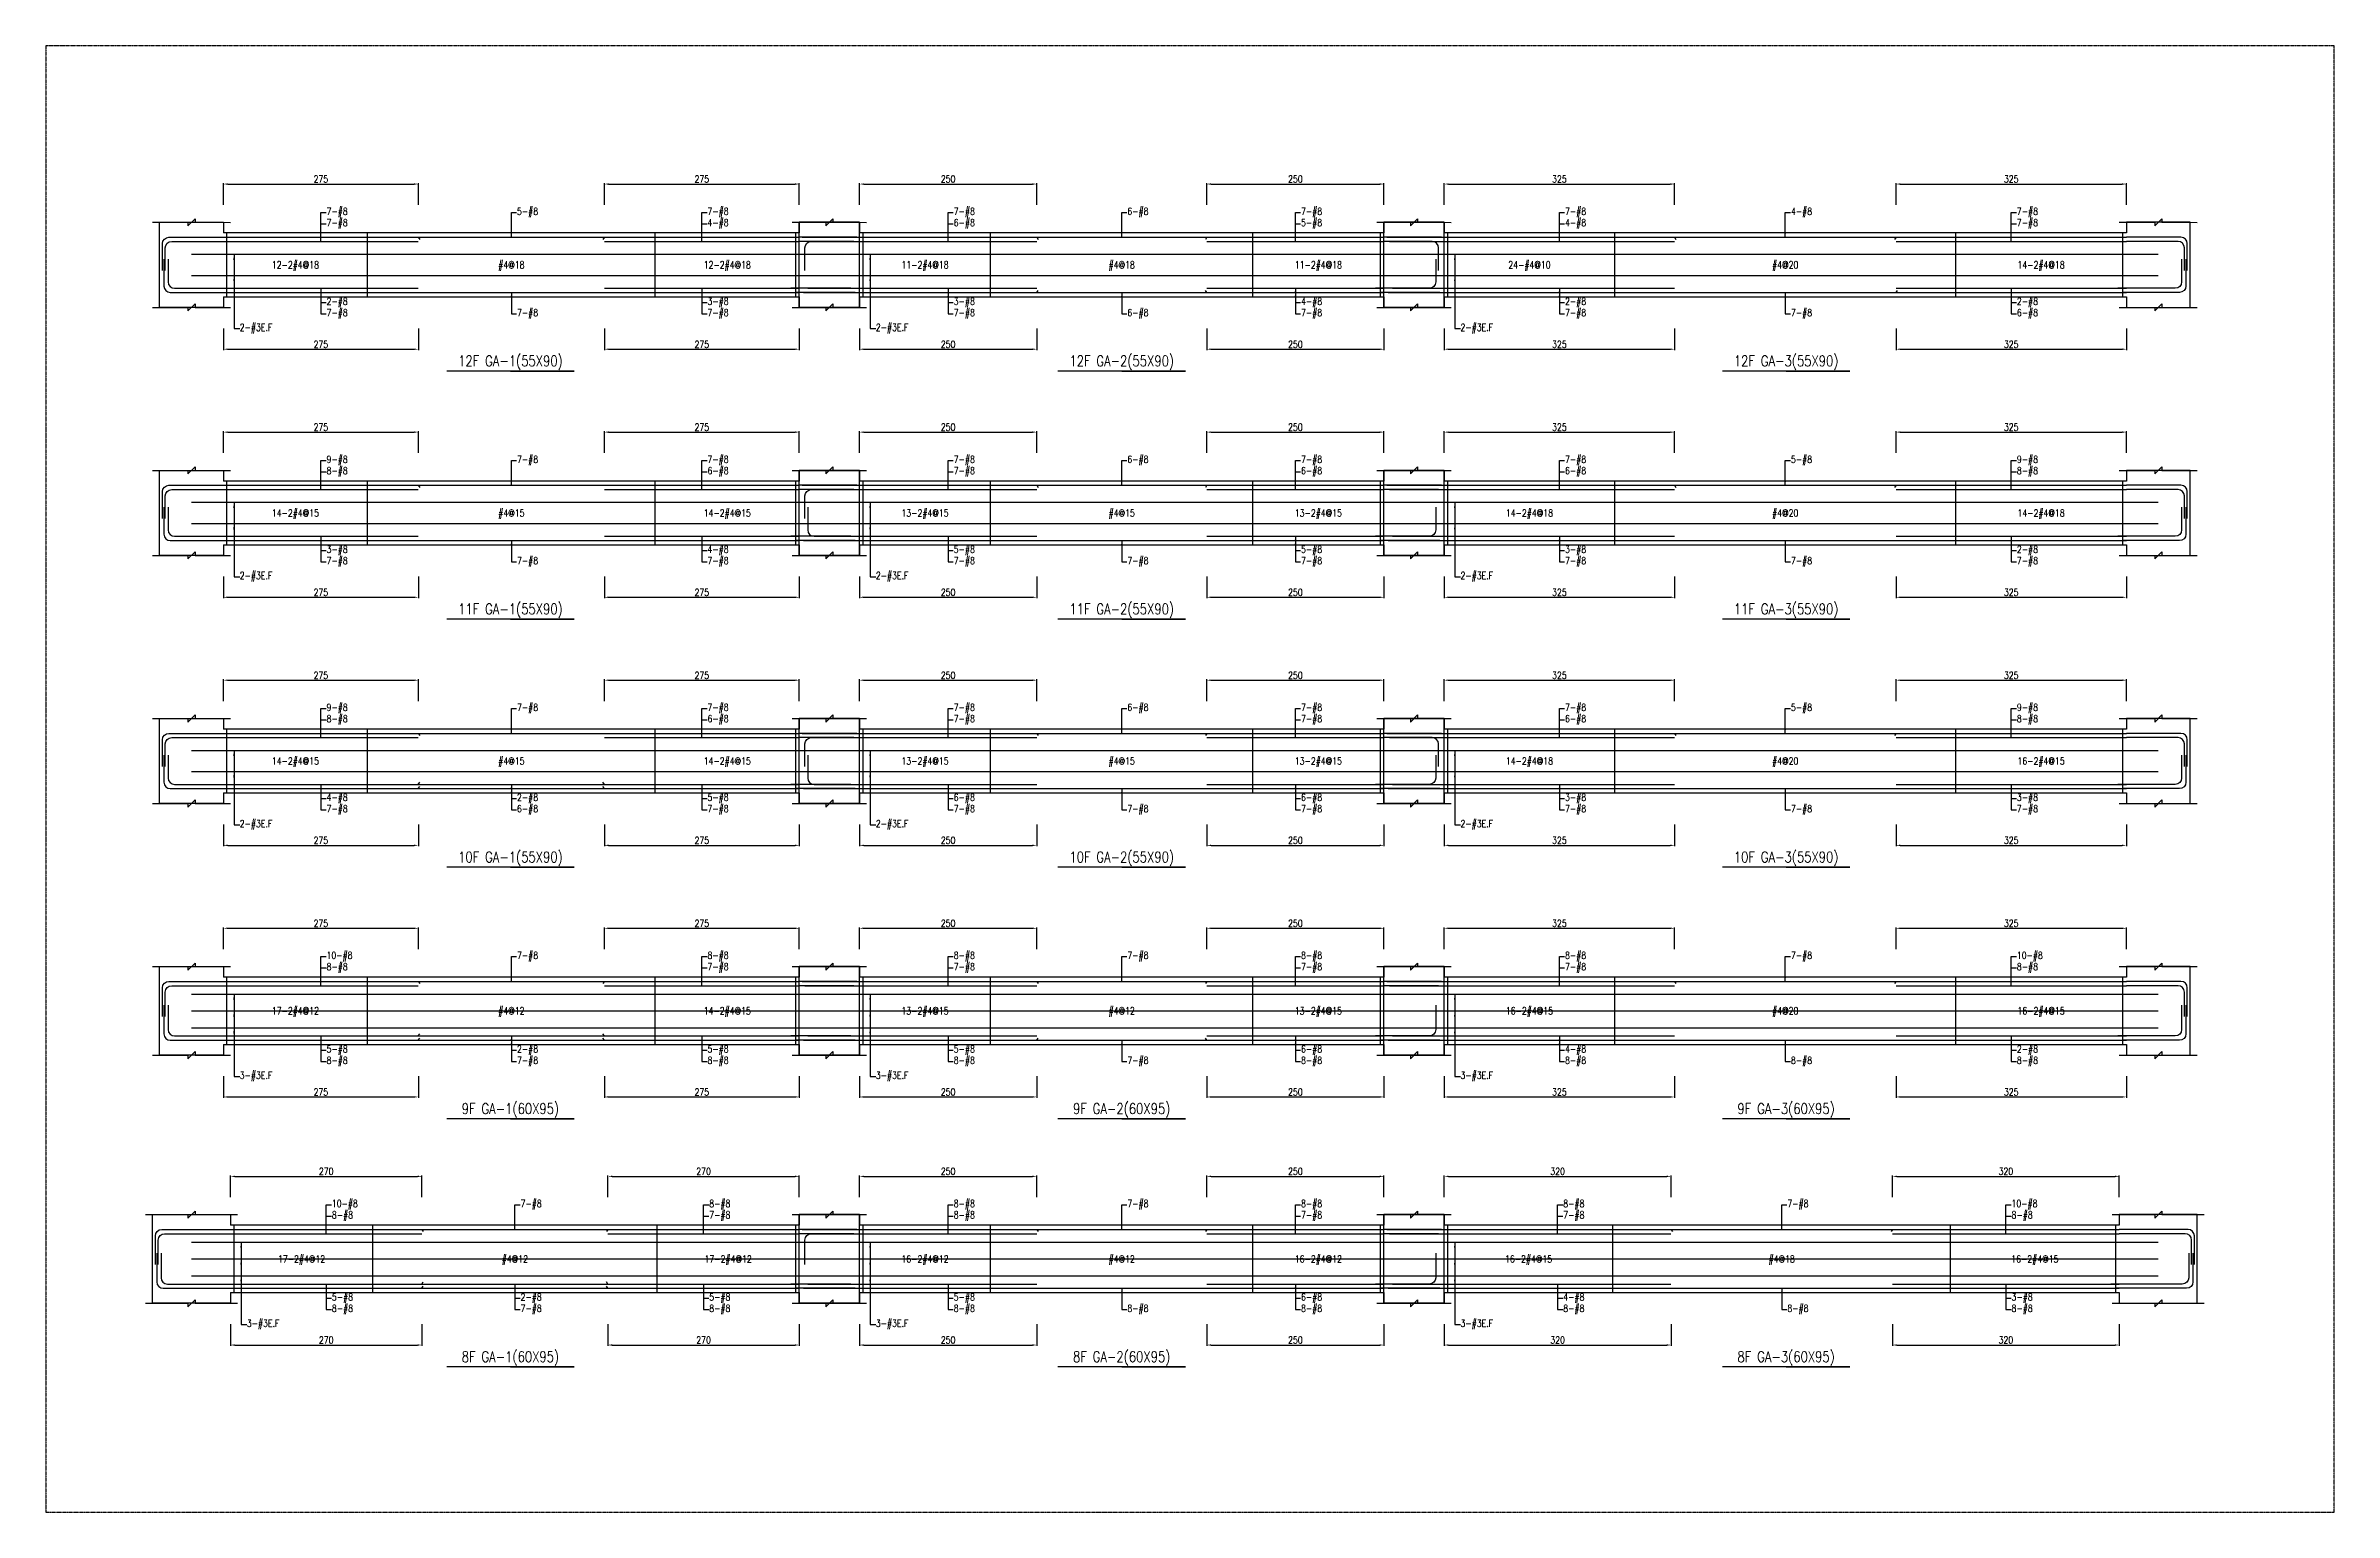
# Model space of a CAD drawing. Header units: millimetres. Extents: x 0 to 84580, y -12276 to 4373.
# Drawn here: x 35832 to 39061, y -3069 to -1000 of the extents above; entities that cross this region are included whole.
import ezdxf
from ezdxf.enums import TextEntityAlignment as Align

# ---------------------------------------------------------------- set-up
doc = ezdxf.new("R2010")
doc.units = ezdxf.units.MM
doc.header["$MEASUREMENT"] = 0
doc.linetypes.add('CENTER', pattern=[2, 1.25, -0.25, 0.25, -0.25])
for name, color, linetype in [('S-DIM', 2, 'Continuous'), ('S-GRID', 1, 'CENTER'), ('S-LEADER', 2, 'Continuous'), ('S-RC', 130, 'Continuous'), ('S-REINF', 6, 'Continuous'), ('S-TEXT', 2, 'Continuous')]:
    doc.layers.add(name, color=color, linetype=linetype)
doc.styles.add('CS4', font='romans.shx', dxfattribs={"width": 0.8, "bigfont": 'lsp.shx'})
doc.styles.get("Standard").update_dxf_attribs({"font": 'arial.ttf'})
doc.dimstyles.new('ISO-25', dxfattribs={"dimtxt": 2.5, "dimasz": 2.5, "dimexe": 1.25, "dimexo": 0.625, "dimtad": 1, "dimtxsty": 'Standard', "dimcen": 2.5, "dimadec": 0, "dimazin": 0, "dimtfac": 1, "dimtmove": 0, "dimatfit": 3, "dimfxl": 0, "dimarcsym": 0})

msp = doc.modelspace()

# ---------------------------------------------------------------- texts
at = {"layer": 'S-LEADER', "char_height": 10, "attachment_point": 4, "style": 'CS4'}
for s, insert in [('7-#8', (36228.173, -1235.093)), ('5-#8', (36496.923, -1235.093)), ('7-#8', (36765.673, -1235.093)), ('7-#8', (37113.173, -1235.093)), ('6-#8', (37358.173, -1235.093)), ('7-#8', (37603.173, -1235.093)), ('7-#8', (37975.673, -1235.093)), ('4-#8', (38294.423, -1235.093)), ('7-#8', (38613.173, -1235.093)), ('7-#8', (36228.173, -1251.093)), ('4-#8', (36765.673, -1251.093)), ('6-#8', (37113.173, -1251.093)), ('5-#8', (37603.173, -1251.093)), ('4-#8', (37975.673, -1251.093)), ('7-#8', (38613.173, -1251.093)), ('2-#8', (36228.173, -1362.093)), ('3-#8', (36765.673, -1362.093)), ('3-#8', (37113.173, -1362.093)), ('4-#8', (37603.173, -1362.093)), ('2-#8', (37975.673, -1362.093)), ('2-#8', (38613.173, -1362.093)), ('7-#8', (36228.173, -1378.093)), ('7-#8', (36496.923, -1378.093)), ('7-#8', (36765.673, -1378.093)), ('7-#8', (37113.173, -1378.093)), ('6-#8', (37358.173, -1378.093)), ('7-#8', (37603.173, -1378.093)), ('7-#8', (37975.673, -1378.093)), ('7-#8', (38294.423, -1378.093)), ('6-#8', (38613.173, -1378.093)), ('9-#8', (36228.173, -1585.093)), ('7-#8', (36496.923, -1585.093)), ('7-#8', (36765.673, -1585.093)), ('7-#8', (37113.173, -1585.093)), ('6-#8', (37358.173, -1585.093)), ('7-#8', (37603.173, -1585.093)), ('7-#8', (37975.673, -1585.093)), ('5-#8', (38294.423, -1585.093)), ('9-#8', (38613.173, -1585.093)), ('8-#8', (36228.173, -1601.093)), ('6-#8', (36765.673, -1601.093)), ('7-#8', (37113.173, -1601.093)), ('6-#8', (37603.173, -1601.093)), ('6-#8', (37975.673, -1601.093)), ('8-#8', (38613.173, -1601.093)), ('3-#8', (36228.173, -1712.093)), ('4-#8', (36765.673, -1712.093)), ('5-#8', (37113.173, -1712.093)), ('5-#8', (37603.173, -1712.093)), ('3-#8', (37975.673, -1712.093)), ('2-#8', (38613.173, -1712.093)), ('7-#8', (36228.173, -1728.093)), ('7-#8', (36496.923, -1728.093)), ('7-#8', (36765.673, -1728.093)), ('7-#8', (37113.173, -1728.093)), ('7-#8', (37358.173, -1728.093)), ('7-#8', (37603.173, -1728.093)), ('7-#8', (37975.673, -1728.093)), ('7-#8', (38294.423, -1728.093)), ('7-#8', (38613.173, -1728.093)), ('9-#8', (36228.173, -1935.093)), ('7-#8', (36496.923, -1935.093)), ('7-#8', (36765.673, -1935.093)), ('7-#8', (37113.173, -1935.093)), ('6-#8', (37358.173, -1935.093)), ('7-#8', (37603.173, -1935.093)), ('7-#8', (37975.673, -1935.093)), ('5-#8', (38294.423, -1935.093)), ('9-#8', (38613.173, -1935.093)), ('8-#8', (36228.173, -1951.093)), ('6-#8', (36765.673, -1951.093)), ('7-#8', (37113.173, -1951.093)), ('7-#8', (37603.173, -1951.093)), ('6-#8', (37975.673, -1951.093)), ('8-#8', (38613.173, -1951.093)), ('4-#8', (36228.173, -2062.093)), ('2-#8', (36496.923, -2062.093)), ('5-#8', (36765.673, -2062.093)), ('6-#8', (37113.173, -2062.093)), ('6-#8', (37603.173, -2062.093)), ('3-#8', (37975.673, -2062.093)), ('3-#8', (38613.173, -2062.093)), ('7-#8', (36228.173, -2078.093)), ('6-#8', (36496.923, -2078.093)), ('7-#8', (36765.673, -2078.093)), ('7-#8', (37113.173, -2078.093)), ('7-#8', (37358.173, -2078.093)), ('7-#8', (37603.173, -2078.093)), ('7-#8', (37975.673, -2078.093)), ('7-#8', (38294.423, -2078.093)), ('7-#8', (38613.173, -2078.093)), ('8-#8', (36228.173, -2301.093)), ('10-#8', (36228.173, -2285.093)), ('7-#8', (36496.923, -2285.093)), ('8-#8', (36765.673, -2285.093)), ('7-#8', (36765.673, -2301.093)), ('8-#8', (37113.173, -2285.093)), ('7-#8', (37113.173, -2301.093)), ('7-#8', (37358.173, -2285.093)), ('8-#8', (37603.173, -2285.093)), ('7-#8', (37603.173, -2301.093)), ('8-#8', (37975.673, -2285.093)), ('7-#8', (37975.673, -2301.093)), ('7-#8', (38294.423, -2285.093)), ('8-#8', (38613.173, -2301.093)), ('10-#8', (38613.173, -2285.093)), ('5-#8', (36228.173, -2417.093)), ('2-#8', (36496.923, -2417.093)), ('5-#8', (36765.673, -2417.093)), ('5-#8', (37113.173, -2417.093)), ('6-#8', (37603.173, -2417.093)), ('4-#8', (37975.673, -2417.093)), ('2-#8', (38613.173, -2417.093)), ('8-#8', (36228.173, -2433.093)), ('7-#8', (36496.923, -2433.093)), ('8-#8', (36765.673, -2433.093)), ('8-#8', (37113.173, -2433.093)), ('7-#8', (37358.173, -2433.093)), ('8-#8', (37603.173, -2433.093)), ('8-#8', (37975.673, -2433.093)), ('8-#8', (38294.423, -2433.093)), ('8-#8', (38613.173, -2433.093)), ('8-#8', (36235.673, -2651.093)), ('10-#8', (36235.673, -2635.093)), ('7-#8', (36501.923, -2635.093)), ('8-#8', (36768.173, -2635.093)), ('7-#8', (36768.173, -2651.093)), ('8-#8', (37113.173, -2635.093)), ('8-#8', (37113.173, -2651.093)), ('7-#8', (37358.173, -2635.093)), ('8-#8', (37603.173, -2635.093)), ('7-#8', (37603.173, -2651.093)), ('8-#8', (37973.173, -2635.093)), ('7-#8', (37973.173, -2651.093)), ('7-#8', (38289.423, -2635.093)), ('8-#8', (38605.673, -2651.093)), ('10-#8', (38605.673, -2635.093)), ('5-#8', (36235.673, -2767.093)), ('8-#8', (36235.673, -2783.093)), ('2-#8', (36501.923, -2767.093)), ('7-#8', (36501.923, -2783.093)), ('5-#8', (36768.173, -2767.093)), ('8-#8', (36768.173, -2783.093)), ('5-#8', (37113.173, -2767.093)), ('8-#8', (37113.173, -2783.093)), ('8-#8', (37358.173, -2783.093)), ('8-#8', (37603.173, -2783.093)), ('6-#8', (37603.173, -2767.093)), ('4-#8', (37973.173, -2767.093)), ('8-#8', (37973.173, -2783.093)), ('8-#8', (38289.423, -2783.093)), ('3-#8', (38605.673, -2767.093)), ('8-#8', (38605.673, -2783.093))]:
    msp.add_mtext(s, dxfattribs=dict(at, insert=insert))
at = {"layer": 'S-LEADER', "color": 3, "char_height": 10, "attachment_point": 4, "style": 'CS4'}
for s, insert in [('2-#3E.F', (36105.673, -1399.093)), ('2-#3E.F', (37003.173, -1399.093)), ('2-#3E.F', (37828.173, -1399.093)), ('2-#3E.F', (36105.673, -1749.093)), ('2-#3E.F', (37003.173, -1749.093)), ('2-#3E.F', (37828.173, -1749.093)), ('2-#3E.F', (36105.673, -2099.093)), ('2-#3E.F', (37003.173, -2099.093)), ('2-#3E.F', (37828.173, -2099.093)), ('3-#3E.F', (36105.673, -2454.093)), ('3-#3E.F', (37003.173, -2454.093)), ('3-#3E.F', (37828.173, -2454.093)), ('3-#3E.F', (36115.673, -2804.093)), ('3-#3E.F', (37003.173, -2804.093)), ('3-#3E.F', (37828.173, -2804.093))]:
    msp.add_mtext(s, dxfattribs=dict(at, insert=insert))
at = {"layer": 'S-RC', "style": 'CS4', "width": 0.8}
for s, p in [('12F GA-1(55X90)', (36487.673, -1452.093)), ('12F GA-2(55X90)', (37350.173, -1452.093)), ('12F GA-3(55X90)', (38287.673, -1452.093)), ('11F GA-1(55X90)', (36487.673, -1802.093)), ('11F GA-2(55X90)', (37350.173, -1802.093)), ('11F GA-3(55X90)', (38287.673, -1802.093)), ('10F GA-1(55X90)', (36487.673, -2152.093)), ('10F GA-2(55X90)', (37350.173, -2152.093)), ('10F GA-3(55X90)', (38287.673, -2152.093)), ('9F GA-1(60X95)', (36487.673, -2507.093)), ('9F GA-2(60X95)', (37350.173, -2507.093)), ('9F GA-3(60X95)', (38287.673, -2507.093)), ('8F GA-1(60X95)', (36487.673, -2857.093)), ('8F GA-2(60X95)', (37350.173, -2857.093)), ('8F GA-3(60X95)', (38287.673, -2857.093))]:
    msp.add_text(s, height=15, dxfattribs=at).set_placement(p, align=Align.CENTER)
at = {"layer": 'S-TEXT', "color": 1, "style": 'CS4', "width": 0.8}
for s, p in [('12-2#4@18', (36184.235, -1314.093)), ('#4@18', (36488.923, -1314.093)), ('12-2#4@18', (36793.61, -1314.093)), ('11-2#4@18', (37072.673, -1314.093)), ('#4@18', (37350.173, -1314.093)), ('11-2#4@18', (37627.673, -1314.093)), ('24-#4@10', (37925.485, -1314.093)), ('#4@20', (38286.423, -1314.093)), ('14-2#4@18', (38647.36, -1314.093)), ('14-2#4@15', (36184.235, -1664.093)), ('#4@15', (36488.923, -1664.093)), ('14-2#4@15', (36793.61, -1664.093)), ('13-2#4@15', (37072.673, -1664.093)), ('#4@15', (37350.173, -1664.093)), ('13-2#4@15', (37627.673, -1664.093)), ('14-2#4@18', (37925.485, -1664.093)), ('#4@20', (38286.423, -1664.093)), ('14-2#4@18', (38647.36, -1664.093)), ('14-2#4@15', (36184.235, -2014.093)), ('#4@15', (36488.923, -2014.093)), ('14-2#4@15', (36793.61, -2014.093)), ('13-2#4@15', (37072.673, -2014.093)), ('#4@15', (37350.173, -2014.093)), ('13-2#4@15', (37627.673, -2014.093)), ('14-2#4@18', (37925.485, -2014.093)), ('#4@20', (38286.423, -2014.093)), ('16-2#4@15', (38647.36, -2014.093)), ('17-2#4@12', (36184.235, -2366.593)), ('#4@12', (36488.923, -2366.593)), ('14-2#4@15', (36793.61, -2366.593)), ('13-2#4@15', (37072.673, -2366.593)), ('#4@12', (37350.173, -2366.593)), ('13-2#4@15', (37627.673, -2366.593)), ('16-2#4@15', (37925.485, -2366.593)), ('#4@20', (38286.423, -2366.593)), ('16-2#4@15', (38647.36, -2366.593)), ('17-2#4@12', (36192.985, -2716.593)), ('#4@12', (36493.923, -2716.593)), ('17-2#4@12', (36794.86, -2716.593)), ('16-2#4@12', (37072.673, -2716.593)), ('#4@12', (37350.173, -2716.593)), ('16-2#4@12', (37627.673, -2716.593)), ('16-2#4@15', (37924.235, -2716.593)), ('#4@18', (38281.423, -2716.593)), ('16-2#4@15', (38638.61, -2716.593))]:
    msp.add_text(s, height=10, dxfattribs=at).set_placement(p, align=Align.CENTER)

# ---------------------------------------------------------------- blocks, each defined once
blk = doc.blocks.new('*D955')
at = {"layer": 'DEFPOINTS', "color": 0, "transparency": 16777216}
for p in [(36362.7, -2595.1), (36092.7, -2625.1), (36362.7, -2625.1)]:
    blk.add_point(p, dxfattribs=at)
at = {"layer": 'S-DIM', "color": 0, "lineweight": -2, "transparency": 16777216}
for p, q in [((36092.7, -2624.5), (36092.7, -2593.8)), ((36098.7, -2595.1), (36356.7, -2595.1)), ((36362.7, -2624.5), (36362.7, -2593.8))]:
    blk.add_line(p, q, dxfattribs=at)
at = {"layer": 'S-DIM', "color": 0, "transparency": 16777216}
for points in [[(36098.7, -2594.1), (36098.7, -2596.1), (36092.7, -2595.1)], [(36356.7, -2594.1), (36356.7, -2596.1), (36362.7, -2595.1)]]:
    blk.add_solid(points, dxfattribs=at)
at = {"layer": 'S-DIM', "color": 0, "transparency": 16777216, "insert": (36227.7, -2588.1), "char_height": 10, "attachment_point": 5, "style": 'CS4'}
blk.add_mtext('270', dxfattribs=at)
blk = doc.blocks.new('*D956')
at = {"layer": 'DEFPOINTS', "color": 0, "transparency": 16777216}
for p in [(36895.2, -2595.1), (36625.2, -2625.1), (36895.2, -2625.1)]:
    blk.add_point(p, dxfattribs=at)
at = {"layer": 'S-DIM', "color": 0, "lineweight": -2, "transparency": 16777216}
for p, q in [((36625.2, -2624.5), (36625.2, -2593.8)), ((36631.2, -2595.1), (36889.2, -2595.1)), ((36895.2, -2624.5), (36895.2, -2593.8))]:
    blk.add_line(p, q, dxfattribs=at)
at = {"layer": 'S-DIM', "color": 0, "transparency": 16777216}
for points in [[(36631.2, -2594.1), (36631.2, -2596.1), (36625.2, -2595.1)], [(36889.2, -2594.1), (36889.2, -2596.1), (36895.2, -2595.1)]]:
    blk.add_solid(points, dxfattribs=at)
at = {"layer": 'S-DIM', "color": 0, "transparency": 16777216, "insert": (36760.2, -2588.1), "char_height": 10, "attachment_point": 5, "style": 'CS4'}
blk.add_mtext('270', dxfattribs=at)
blk = doc.blocks.new('*D957')
at = {"layer": 'DEFPOINTS', "color": 0, "transparency": 16777216}
for p in [(36092.7, -2803.1), (36362.7, -2803.1), (36362.7, -2833.1)]:
    blk.add_point(p, dxfattribs=at)
at = {"layer": 'S-DIM', "color": 0, "lineweight": -2, "transparency": 16777216}
for p, q in [((36092.7, -2803.7), (36092.7, -2834.3)), ((36362.7, -2803.7), (36362.7, -2834.3)), ((36098.7, -2833.1), (36356.7, -2833.1))]:
    blk.add_line(p, q, dxfattribs=at)
at = {"layer": 'S-DIM', "color": 0, "transparency": 16777216}
for points in [[(36098.7, -2832.1), (36098.7, -2834.1), (36092.7, -2833.1)], [(36356.7, -2832.1), (36356.7, -2834.1), (36362.7, -2833.1)]]:
    blk.add_solid(points, dxfattribs=at)
at = {"layer": 'S-DIM', "color": 0, "transparency": 16777216, "insert": (36227.7, -2826.1), "char_height": 10, "attachment_point": 5, "style": 'CS4'}
blk.add_mtext('270', dxfattribs=at)
blk = doc.blocks.new('*D958')
at = {"layer": 'DEFPOINTS', "color": 0, "transparency": 16777216}
for p in [(36625.2, -2803.1), (36895.2, -2803.1), (36895.2, -2833.1)]:
    blk.add_point(p, dxfattribs=at)
at = {"layer": 'S-DIM', "color": 0, "lineweight": -2, "transparency": 16777216}
for p, q in [((36625.2, -2803.7), (36625.2, -2834.3)), ((36895.2, -2803.7), (36895.2, -2834.3)), ((36631.2, -2833.1), (36889.2, -2833.1))]:
    blk.add_line(p, q, dxfattribs=at)
at = {"layer": 'S-DIM', "color": 0, "transparency": 16777216}
for points in [[(36631.2, -2832.1), (36631.2, -2834.1), (36625.2, -2833.1)], [(36889.2, -2832.1), (36889.2, -2834.1), (36895.2, -2833.1)]]:
    blk.add_solid(points, dxfattribs=at)
at = {"layer": 'S-DIM', "color": 0, "transparency": 16777216, "insert": (36760.2, -2826.1), "char_height": 10, "attachment_point": 5, "style": 'CS4'}
blk.add_mtext('270', dxfattribs=at)
blk = doc.blocks.new('*D959')
at = {"layer": 'DEFPOINTS', "color": 0, "transparency": 16777216}
for p in [(36357.7, -2245.1), (36082.7, -2275.1), (36357.7, -2275.1)]:
    blk.add_point(p, dxfattribs=at)
at = {"layer": 'S-DIM', "color": 0, "lineweight": -2, "transparency": 16777216}
for p, q in [((36082.7, -2274.5), (36082.7, -2243.8)), ((36088.7, -2245.1), (36351.7, -2245.1)), ((36357.7, -2274.5), (36357.7, -2243.8))]:
    blk.add_line(p, q, dxfattribs=at)
at = {"layer": 'S-DIM', "color": 0, "transparency": 16777216}
for points in [[(36088.7, -2244.1), (36088.7, -2246.1), (36082.7, -2245.1)], [(36351.7, -2244.1), (36351.7, -2246.1), (36357.7, -2245.1)]]:
    blk.add_solid(points, dxfattribs=at)
at = {"layer": 'S-DIM', "color": 0, "transparency": 16777216, "insert": (36220.2, -2238.1), "char_height": 10, "attachment_point": 5, "style": 'CS4'}
blk.add_mtext('275', dxfattribs=at)
blk = doc.blocks.new('*D960')
at = {"layer": 'DEFPOINTS', "color": 0, "transparency": 16777216}
for p in [(36895.2, -2245.1), (36620.2, -2275.1), (36895.2, -2275.1)]:
    blk.add_point(p, dxfattribs=at)
at = {"layer": 'S-DIM', "color": 0, "lineweight": -2, "transparency": 16777216}
for p, q in [((36620.2, -2274.5), (36620.2, -2243.8)), ((36626.2, -2245.1), (36889.2, -2245.1)), ((36895.2, -2274.5), (36895.2, -2243.8))]:
    blk.add_line(p, q, dxfattribs=at)
at = {"layer": 'S-DIM', "color": 0, "transparency": 16777216}
for points in [[(36626.2, -2244.1), (36626.2, -2246.1), (36620.2, -2245.1)], [(36889.2, -2244.1), (36889.2, -2246.1), (36895.2, -2245.1)]]:
    blk.add_solid(points, dxfattribs=at)
at = {"layer": 'S-DIM', "color": 0, "transparency": 16777216, "insert": (36757.7, -2238.1), "char_height": 10, "attachment_point": 5, "style": 'CS4'}
blk.add_mtext('275', dxfattribs=at)
blk = doc.blocks.new('*D961')
at = {"layer": 'DEFPOINTS', "color": 0, "transparency": 16777216}
for p in [(36082.7, -2453.1), (36357.7, -2453.1), (36357.7, -2483.1)]:
    blk.add_point(p, dxfattribs=at)
at = {"layer": 'S-DIM', "color": 0, "lineweight": -2, "transparency": 16777216}
for p, q in [((36082.7, -2453.7), (36082.7, -2484.3)), ((36357.7, -2453.7), (36357.7, -2484.3)), ((36088.7, -2483.1), (36351.7, -2483.1))]:
    blk.add_line(p, q, dxfattribs=at)
at = {"layer": 'S-DIM', "color": 0, "transparency": 16777216}
for points in [[(36088.7, -2482.1), (36088.7, -2484.1), (36082.7, -2483.1)], [(36351.7, -2482.1), (36351.7, -2484.1), (36357.7, -2483.1)]]:
    blk.add_solid(points, dxfattribs=at)
at = {"layer": 'S-DIM', "color": 0, "transparency": 16777216, "insert": (36220.2, -2476.1), "char_height": 10, "attachment_point": 5, "style": 'CS4'}
blk.add_mtext('275', dxfattribs=at)
blk = doc.blocks.new('*D962')
at = {"layer": 'DEFPOINTS', "color": 0, "transparency": 16777216}
for p in [(36620.2, -2453.1), (36895.2, -2453.1), (36895.2, -2483.1)]:
    blk.add_point(p, dxfattribs=at)
at = {"layer": 'S-DIM', "color": 0, "lineweight": -2, "transparency": 16777216}
for p, q in [((36620.2, -2453.7), (36620.2, -2484.3)), ((36895.2, -2453.7), (36895.2, -2484.3)), ((36626.2, -2483.1), (36889.2, -2483.1))]:
    blk.add_line(p, q, dxfattribs=at)
at = {"layer": 'S-DIM', "color": 0, "transparency": 16777216}
for points in [[(36626.2, -2482.1), (36626.2, -2484.1), (36620.2, -2483.1)], [(36889.2, -2482.1), (36889.2, -2484.1), (36895.2, -2483.1)]]:
    blk.add_solid(points, dxfattribs=at)
at = {"layer": 'S-DIM', "color": 0, "transparency": 16777216, "insert": (36757.7, -2476.1), "char_height": 10, "attachment_point": 5, "style": 'CS4'}
blk.add_mtext('275', dxfattribs=at)
blk = doc.blocks.new('*D963')
at = {"layer": 'DEFPOINTS', "color": 0, "transparency": 16777216}
for p in [(36357.7, -1895.1), (36082.7, -1925.1), (36357.7, -1925.1)]:
    blk.add_point(p, dxfattribs=at)
at = {"layer": 'S-DIM', "color": 0, "lineweight": -2, "transparency": 16777216}
for p, q in [((36082.7, -1924.5), (36082.7, -1893.8)), ((36088.7, -1895.1), (36351.7, -1895.1)), ((36357.7, -1924.5), (36357.7, -1893.8))]:
    blk.add_line(p, q, dxfattribs=at)
at = {"layer": 'S-DIM', "color": 0, "transparency": 16777216}
for points in [[(36088.7, -1894.1), (36088.7, -1896.1), (36082.7, -1895.1)], [(36351.7, -1894.1), (36351.7, -1896.1), (36357.7, -1895.1)]]:
    blk.add_solid(points, dxfattribs=at)
at = {"layer": 'S-DIM', "color": 0, "transparency": 16777216, "insert": (36220.2, -1888.1), "char_height": 10, "attachment_point": 5, "style": 'CS4'}
blk.add_mtext('275', dxfattribs=at)
blk = doc.blocks.new('*D964')
at = {"layer": 'DEFPOINTS', "color": 0, "transparency": 16777216}
for p in [(36895.2, -1895.1), (36620.2, -1925.1), (36895.2, -1925.1)]:
    blk.add_point(p, dxfattribs=at)
at = {"layer": 'S-DIM', "color": 0, "lineweight": -2, "transparency": 16777216}
for p, q in [((36620.2, -1924.5), (36620.2, -1893.8)), ((36626.2, -1895.1), (36889.2, -1895.1)), ((36895.2, -1924.5), (36895.2, -1893.8))]:
    blk.add_line(p, q, dxfattribs=at)
at = {"layer": 'S-DIM', "color": 0, "transparency": 16777216}
for points in [[(36626.2, -1894.1), (36626.2, -1896.1), (36620.2, -1895.1)], [(36889.2, -1894.1), (36889.2, -1896.1), (36895.2, -1895.1)]]:
    blk.add_solid(points, dxfattribs=at)
at = {"layer": 'S-DIM', "color": 0, "transparency": 16777216, "insert": (36757.7, -1888.1), "char_height": 10, "attachment_point": 5, "style": 'CS4'}
blk.add_mtext('275', dxfattribs=at)
blk = doc.blocks.new('*D965')
at = {"layer": 'DEFPOINTS', "color": 0, "transparency": 16777216}
for p in [(36082.7, -2098.1), (36357.7, -2098.1), (36357.7, -2128.1)]:
    blk.add_point(p, dxfattribs=at)
at = {"layer": 'S-DIM', "color": 0, "lineweight": -2, "transparency": 16777216}
for p, q in [((36082.7, -2098.7), (36082.7, -2129.3)), ((36357.7, -2098.7), (36357.7, -2129.3)), ((36088.7, -2128.1), (36351.7, -2128.1))]:
    blk.add_line(p, q, dxfattribs=at)
at = {"layer": 'S-DIM', "color": 0, "transparency": 16777216}
for points in [[(36088.7, -2127.1), (36088.7, -2129.1), (36082.7, -2128.1)], [(36351.7, -2127.1), (36351.7, -2129.1), (36357.7, -2128.1)]]:
    blk.add_solid(points, dxfattribs=at)
at = {"layer": 'S-DIM', "color": 0, "transparency": 16777216, "insert": (36220.2, -2121.1), "char_height": 10, "attachment_point": 5, "style": 'CS4'}
blk.add_mtext('275', dxfattribs=at)
blk = doc.blocks.new('*D966')
at = {"layer": 'DEFPOINTS', "color": 0, "transparency": 16777216}
for p in [(36620.2, -2098.1), (36895.2, -2098.1), (36895.2, -2128.1)]:
    blk.add_point(p, dxfattribs=at)
at = {"layer": 'S-DIM', "color": 0, "lineweight": -2, "transparency": 16777216}
for p, q in [((36620.2, -2098.7), (36620.2, -2129.3)), ((36895.2, -2098.7), (36895.2, -2129.3)), ((36626.2, -2128.1), (36889.2, -2128.1))]:
    blk.add_line(p, q, dxfattribs=at)
at = {"layer": 'S-DIM', "color": 0, "transparency": 16777216}
for points in [[(36626.2, -2127.1), (36626.2, -2129.1), (36620.2, -2128.1)], [(36889.2, -2127.1), (36889.2, -2129.1), (36895.2, -2128.1)]]:
    blk.add_solid(points, dxfattribs=at)
at = {"layer": 'S-DIM', "color": 0, "transparency": 16777216, "insert": (36757.7, -2121.1), "char_height": 10, "attachment_point": 5, "style": 'CS4'}
blk.add_mtext('275', dxfattribs=at)
blk = doc.blocks.new('*D967')
at = {"layer": 'DEFPOINTS', "color": 0, "transparency": 16777216}
for p in [(36357.7, -1545.1), (36082.7, -1575.1), (36357.7, -1575.1)]:
    blk.add_point(p, dxfattribs=at)
at = {"layer": 'S-DIM', "color": 0, "lineweight": -2, "transparency": 16777216}
for p, q in [((36082.7, -1574.5), (36082.7, -1543.8)), ((36088.7, -1545.1), (36351.7, -1545.1)), ((36357.7, -1574.5), (36357.7, -1543.8))]:
    blk.add_line(p, q, dxfattribs=at)
at = {"layer": 'S-DIM', "color": 0, "transparency": 16777216}
for points in [[(36088.7, -1544.1), (36088.7, -1546.1), (36082.7, -1545.1)], [(36351.7, -1544.1), (36351.7, -1546.1), (36357.7, -1545.1)]]:
    blk.add_solid(points, dxfattribs=at)
at = {"layer": 'S-DIM', "color": 0, "transparency": 16777216, "insert": (36220.2, -1538.1), "char_height": 10, "attachment_point": 5, "style": 'CS4'}
blk.add_mtext('275', dxfattribs=at)
blk = doc.blocks.new('*D968')
at = {"layer": 'DEFPOINTS', "color": 0, "transparency": 16777216}
for p in [(36895.2, -1545.1), (36620.2, -1575.1), (36895.2, -1575.1)]:
    blk.add_point(p, dxfattribs=at)
at = {"layer": 'S-DIM', "color": 0, "lineweight": -2, "transparency": 16777216}
for p, q in [((36620.2, -1574.5), (36620.2, -1543.8)), ((36626.2, -1545.1), (36889.2, -1545.1)), ((36895.2, -1574.5), (36895.2, -1543.8))]:
    blk.add_line(p, q, dxfattribs=at)
at = {"layer": 'S-DIM', "color": 0, "transparency": 16777216}
for points in [[(36626.2, -1544.1), (36626.2, -1546.1), (36620.2, -1545.1)], [(36889.2, -1544.1), (36889.2, -1546.1), (36895.2, -1545.1)]]:
    blk.add_solid(points, dxfattribs=at)
at = {"layer": 'S-DIM', "color": 0, "transparency": 16777216, "insert": (36757.7, -1538.1), "char_height": 10, "attachment_point": 5, "style": 'CS4'}
blk.add_mtext('275', dxfattribs=at)
blk = doc.blocks.new('*D969')
at = {"layer": 'DEFPOINTS', "color": 0, "transparency": 16777216}
for p in [(36082.7, -1748.1), (36357.7, -1748.1), (36357.7, -1778.1)]:
    blk.add_point(p, dxfattribs=at)
at = {"layer": 'S-DIM', "color": 0, "lineweight": -2, "transparency": 16777216}
for p, q in [((36082.7, -1748.7), (36082.7, -1779.3)), ((36357.7, -1748.7), (36357.7, -1779.3)), ((36088.7, -1778.1), (36351.7, -1778.1))]:
    blk.add_line(p, q, dxfattribs=at)
at = {"layer": 'S-DIM', "color": 0, "transparency": 16777216}
for points in [[(36088.7, -1777.1), (36088.7, -1779.1), (36082.7, -1778.1)], [(36351.7, -1777.1), (36351.7, -1779.1), (36357.7, -1778.1)]]:
    blk.add_solid(points, dxfattribs=at)
at = {"layer": 'S-DIM', "color": 0, "transparency": 16777216, "insert": (36220.2, -1771.1), "char_height": 10, "attachment_point": 5, "style": 'CS4'}
blk.add_mtext('275', dxfattribs=at)
blk = doc.blocks.new('*D970')
at = {"layer": 'DEFPOINTS', "color": 0, "transparency": 16777216}
for p in [(36620.2, -1748.1), (36895.2, -1748.1), (36895.2, -1778.1)]:
    blk.add_point(p, dxfattribs=at)
at = {"layer": 'S-DIM', "color": 0, "lineweight": -2, "transparency": 16777216}
for p, q in [((36620.2, -1748.7), (36620.2, -1779.3)), ((36895.2, -1748.7), (36895.2, -1779.3)), ((36626.2, -1778.1), (36889.2, -1778.1))]:
    blk.add_line(p, q, dxfattribs=at)
at = {"layer": 'S-DIM', "color": 0, "transparency": 16777216}
for points in [[(36626.2, -1777.1), (36626.2, -1779.1), (36620.2, -1778.1)], [(36889.2, -1777.1), (36889.2, -1779.1), (36895.2, -1778.1)]]:
    blk.add_solid(points, dxfattribs=at)
at = {"layer": 'S-DIM', "color": 0, "transparency": 16777216, "insert": (36757.7, -1771.1), "char_height": 10, "attachment_point": 5, "style": 'CS4'}
blk.add_mtext('275', dxfattribs=at)
blk = doc.blocks.new('*D977')
at = {"layer": 'DEFPOINTS', "color": 0, "transparency": 16777216}
for p in [(36082.7, -1225.1), (36357.7, -1195.1), (36357.7, -1225.1)]:
    blk.add_point(p, dxfattribs=at)
at = {"layer": 'S-DIM', "color": 0, "lineweight": -2, "transparency": 16777216}
for p, q in [((36082.7, -1224.5), (36082.7, -1193.8)), ((36357.7, -1224.5), (36357.7, -1193.8)), ((36088.7, -1195.1), (36351.7, -1195.1))]:
    blk.add_line(p, q, dxfattribs=at)
at = {"layer": 'S-DIM', "color": 0, "transparency": 16777216}
for points in [[(36088.7, -1194.1), (36088.7, -1196.1), (36082.7, -1195.1)], [(36351.7, -1194.1), (36351.7, -1196.1), (36357.7, -1195.1)]]:
    blk.add_solid(points, dxfattribs=at)
at = {"layer": 'S-DIM', "color": 0, "transparency": 16777216, "insert": (36220.2, -1188.1), "char_height": 10, "attachment_point": 5, "style": 'CS4'}
blk.add_mtext('275', dxfattribs=at)
blk = doc.blocks.new('*D978')
at = {"layer": 'DEFPOINTS', "color": 0, "transparency": 16777216}
for p in [(36620.2, -1225.1), (36895.2, -1195.1), (36895.2, -1225.1)]:
    blk.add_point(p, dxfattribs=at)
at = {"layer": 'S-DIM', "color": 0, "lineweight": -2, "transparency": 16777216}
for p, q in [((36620.2, -1224.5), (36620.2, -1193.8)), ((36895.2, -1224.5), (36895.2, -1193.8)), ((36626.2, -1195.1), (36889.2, -1195.1))]:
    blk.add_line(p, q, dxfattribs=at)
at = {"layer": 'S-DIM', "color": 0, "transparency": 16777216}
for points in [[(36626.2, -1194.1), (36626.2, -1196.1), (36620.2, -1195.1)], [(36889.2, -1194.1), (36889.2, -1196.1), (36895.2, -1195.1)]]:
    blk.add_solid(points, dxfattribs=at)
at = {"layer": 'S-DIM', "color": 0, "transparency": 16777216, "insert": (36757.7, -1188.1), "char_height": 10, "attachment_point": 5, "style": 'CS4'}
blk.add_mtext('275', dxfattribs=at)
blk = doc.blocks.new('*D979')
at = {"layer": 'DEFPOINTS', "color": 0, "transparency": 16777216}
for p in [(36082.7, -1398.1), (36357.7, -1398.1), (36357.7, -1428.1)]:
    blk.add_point(p, dxfattribs=at)
at = {"layer": 'S-DIM', "color": 0, "lineweight": -2, "transparency": 16777216}
for p, q in [((36082.7, -1398.7), (36082.7, -1429.3)), ((36357.7, -1398.7), (36357.7, -1429.3)), ((36088.7, -1428.1), (36351.7, -1428.1))]:
    blk.add_line(p, q, dxfattribs=at)
at = {"layer": 'S-DIM', "color": 0, "transparency": 16777216}
for points in [[(36088.7, -1427.1), (36088.7, -1429.1), (36082.7, -1428.1)], [(36351.7, -1427.1), (36351.7, -1429.1), (36357.7, -1428.1)]]:
    blk.add_solid(points, dxfattribs=at)
at = {"layer": 'S-DIM', "color": 0, "transparency": 16777216, "insert": (36220.2, -1421.1), "char_height": 10, "attachment_point": 5, "style": 'CS4'}
blk.add_mtext('275', dxfattribs=at)
blk = doc.blocks.new('*D980')
at = {"layer": 'DEFPOINTS', "color": 0, "transparency": 16777216}
for p in [(36620.2, -1398.1), (36895.2, -1398.1), (36895.2, -1428.1)]:
    blk.add_point(p, dxfattribs=at)
at = {"layer": 'S-DIM', "color": 0, "lineweight": -2, "transparency": 16777216}
for p, q in [((36620.2, -1398.7), (36620.2, -1429.3)), ((36895.2, -1398.7), (36895.2, -1429.3)), ((36626.2, -1428.1), (36889.2, -1428.1))]:
    blk.add_line(p, q, dxfattribs=at)
at = {"layer": 'S-DIM', "color": 0, "transparency": 16777216}
for points in [[(36626.2, -1427.1), (36626.2, -1429.1), (36620.2, -1428.1)], [(36889.2, -1427.1), (36889.2, -1429.1), (36895.2, -1428.1)]]:
    blk.add_solid(points, dxfattribs=at)
at = {"layer": 'S-DIM', "color": 0, "transparency": 16777216, "insert": (36757.7, -1421.1), "char_height": 10, "attachment_point": 5, "style": 'CS4'}
blk.add_mtext('275', dxfattribs=at)
blk = doc.blocks.new('*D981')
at = {"layer": 'DEFPOINTS', "color": 0, "transparency": 16777216}
for p in [(37230.2, -2595.1), (36980.2, -2625.1), (37230.2, -2625.1)]:
    blk.add_point(p, dxfattribs=at)
at = {"layer": 'S-DIM', "color": 0, "lineweight": -2, "transparency": 16777216}
for p, q in [((36980.2, -2624.5), (36980.2, -2593.8)), ((36986.2, -2595.1), (37224.2, -2595.1)), ((37230.2, -2624.5), (37230.2, -2593.8))]:
    blk.add_line(p, q, dxfattribs=at)
at = {"layer": 'S-DIM', "color": 0, "transparency": 16777216}
for points in [[(36986.2, -2594.1), (36986.2, -2596.1), (36980.2, -2595.1)], [(37224.2, -2594.1), (37224.2, -2596.1), (37230.2, -2595.1)]]:
    blk.add_solid(points, dxfattribs=at)
at = {"layer": 'S-DIM', "color": 0, "transparency": 16777216, "insert": (37105.2, -2588.1), "char_height": 10, "attachment_point": 5, "style": 'CS4'}
blk.add_mtext('250', dxfattribs=at)
blk = doc.blocks.new('*D982')
at = {"layer": 'DEFPOINTS', "color": 0, "transparency": 16777216}
for p in [(37720.2, -2595.1), (37470.2, -2625.1), (37720.2, -2625.1)]:
    blk.add_point(p, dxfattribs=at)
at = {"layer": 'S-DIM', "color": 0, "lineweight": -2, "transparency": 16777216}
for p, q in [((37470.2, -2624.5), (37470.2, -2593.8)), ((37476.2, -2595.1), (37714.2, -2595.1)), ((37720.2, -2624.5), (37720.2, -2593.8))]:
    blk.add_line(p, q, dxfattribs=at)
at = {"layer": 'S-DIM', "color": 0, "transparency": 16777216}
for points in [[(37476.2, -2594.1), (37476.2, -2596.1), (37470.2, -2595.1)], [(37714.2, -2594.1), (37714.2, -2596.1), (37720.2, -2595.1)]]:
    blk.add_solid(points, dxfattribs=at)
at = {"layer": 'S-DIM', "color": 0, "transparency": 16777216, "insert": (37595.2, -2588.1), "char_height": 10, "attachment_point": 5, "style": 'CS4'}
blk.add_mtext('250', dxfattribs=at)
blk = doc.blocks.new('*D983')
at = {"layer": 'DEFPOINTS', "color": 0, "transparency": 16777216}
for p in [(36980.2, -2803.1), (37230.2, -2803.1), (37230.2, -2833.1)]:
    blk.add_point(p, dxfattribs=at)
at = {"layer": 'S-DIM', "color": 0, "lineweight": -2, "transparency": 16777216}
for p, q in [((36980.2, -2803.7), (36980.2, -2834.3)), ((37230.2, -2803.7), (37230.2, -2834.3)), ((36986.2, -2833.1), (37224.2, -2833.1))]:
    blk.add_line(p, q, dxfattribs=at)
at = {"layer": 'S-DIM', "color": 0, "transparency": 16777216}
for points in [[(36986.2, -2832.1), (36986.2, -2834.1), (36980.2, -2833.1)], [(37224.2, -2832.1), (37224.2, -2834.1), (37230.2, -2833.1)]]:
    blk.add_solid(points, dxfattribs=at)
at = {"layer": 'S-DIM', "color": 0, "transparency": 16777216, "insert": (37105.2, -2826.1), "char_height": 10, "attachment_point": 5, "style": 'CS4'}
blk.add_mtext('250', dxfattribs=at)
blk = doc.blocks.new('*D984')
at = {"layer": 'DEFPOINTS', "color": 0, "transparency": 16777216}
for p in [(37470.2, -2803.1), (37720.2, -2803.1), (37720.2, -2833.1)]:
    blk.add_point(p, dxfattribs=at)
at = {"layer": 'S-DIM', "color": 0, "lineweight": -2, "transparency": 16777216}
for p, q in [((37470.2, -2803.7), (37470.2, -2834.3)), ((37720.2, -2803.7), (37720.2, -2834.3)), ((37476.2, -2833.1), (37714.2, -2833.1))]:
    blk.add_line(p, q, dxfattribs=at)
at = {"layer": 'S-DIM', "color": 0, "transparency": 16777216}
for points in [[(37476.2, -2832.1), (37476.2, -2834.1), (37470.2, -2833.1)], [(37714.2, -2832.1), (37714.2, -2834.1), (37720.2, -2833.1)]]:
    blk.add_solid(points, dxfattribs=at)
at = {"layer": 'S-DIM', "color": 0, "transparency": 16777216, "insert": (37595.2, -2826.1), "char_height": 10, "attachment_point": 5, "style": 'CS4'}
blk.add_mtext('250', dxfattribs=at)
blk = doc.blocks.new('*D971')
at = {"layer": 'DEFPOINTS', "color": 0, "transparency": 16777216}
for p in [(37230.2, -2245.1), (36980.2, -2275.1), (37230.2, -2275.1)]:
    blk.add_point(p, dxfattribs=at)
at = {"layer": 'S-DIM', "color": 0, "lineweight": -2, "transparency": 16777216}
for p, q in [((36980.2, -2274.5), (36980.2, -2243.8)), ((36986.2, -2245.1), (37224.2, -2245.1)), ((37230.2, -2274.5), (37230.2, -2243.8))]:
    blk.add_line(p, q, dxfattribs=at)
at = {"layer": 'S-DIM', "color": 0, "transparency": 16777216}
for points in [[(36986.2, -2244.1), (36986.2, -2246.1), (36980.2, -2245.1)], [(37224.2, -2244.1), (37224.2, -2246.1), (37230.2, -2245.1)]]:
    blk.add_solid(points, dxfattribs=at)
at = {"layer": 'S-DIM', "color": 0, "transparency": 16777216, "insert": (37105.2, -2238.1), "char_height": 10, "attachment_point": 5, "style": 'CS4'}
blk.add_mtext('250', dxfattribs=at)
blk = doc.blocks.new('*D972')
at = {"layer": 'DEFPOINTS', "color": 0, "transparency": 16777216}
for p in [(37720.2, -2245.1), (37470.2, -2275.1), (37720.2, -2275.1)]:
    blk.add_point(p, dxfattribs=at)
at = {"layer": 'S-DIM', "color": 0, "lineweight": -2, "transparency": 16777216}
for p, q in [((37470.2, -2274.5), (37470.2, -2243.8)), ((37476.2, -2245.1), (37714.2, -2245.1)), ((37720.2, -2274.5), (37720.2, -2243.8))]:
    blk.add_line(p, q, dxfattribs=at)
at = {"layer": 'S-DIM', "color": 0, "transparency": 16777216}
for points in [[(37476.2, -2244.1), (37476.2, -2246.1), (37470.2, -2245.1)], [(37714.2, -2244.1), (37714.2, -2246.1), (37720.2, -2245.1)]]:
    blk.add_solid(points, dxfattribs=at)
at = {"layer": 'S-DIM', "color": 0, "transparency": 16777216, "insert": (37595.2, -2238.1), "char_height": 10, "attachment_point": 5, "style": 'CS4'}
blk.add_mtext('250', dxfattribs=at)
blk = doc.blocks.new('*D973')
at = {"layer": 'DEFPOINTS', "color": 0, "transparency": 16777216}
for p in [(36980.2, -2453.1), (37230.2, -2453.1), (37230.2, -2483.1)]:
    blk.add_point(p, dxfattribs=at)
at = {"layer": 'S-DIM', "color": 0, "lineweight": -2, "transparency": 16777216}
for p, q in [((36980.2, -2453.7), (36980.2, -2484.3)), ((37230.2, -2453.7), (37230.2, -2484.3)), ((36986.2, -2483.1), (37224.2, -2483.1))]:
    blk.add_line(p, q, dxfattribs=at)
at = {"layer": 'S-DIM', "color": 0, "transparency": 16777216}
for points in [[(36986.2, -2482.1), (36986.2, -2484.1), (36980.2, -2483.1)], [(37224.2, -2482.1), (37224.2, -2484.1), (37230.2, -2483.1)]]:
    blk.add_solid(points, dxfattribs=at)
at = {"layer": 'S-DIM', "color": 0, "transparency": 16777216, "insert": (37105.2, -2476.1), "char_height": 10, "attachment_point": 5, "style": 'CS4'}
blk.add_mtext('250', dxfattribs=at)
blk = doc.blocks.new('*D974')
at = {"layer": 'DEFPOINTS', "color": 0, "transparency": 16777216}
for p in [(37470.2, -2453.1), (37720.2, -2453.1), (37720.2, -2483.1)]:
    blk.add_point(p, dxfattribs=at)
at = {"layer": 'S-DIM', "color": 0, "lineweight": -2, "transparency": 16777216}
for p, q in [((37470.2, -2453.7), (37470.2, -2484.3)), ((37720.2, -2453.7), (37720.2, -2484.3)), ((37476.2, -2483.1), (37714.2, -2483.1))]:
    blk.add_line(p, q, dxfattribs=at)
at = {"layer": 'S-DIM', "color": 0, "transparency": 16777216}
for points in [[(37476.2, -2482.1), (37476.2, -2484.1), (37470.2, -2483.1)], [(37714.2, -2482.1), (37714.2, -2484.1), (37720.2, -2483.1)]]:
    blk.add_solid(points, dxfattribs=at)
at = {"layer": 'S-DIM', "color": 0, "transparency": 16777216, "insert": (37595.2, -2476.1), "char_height": 10, "attachment_point": 5, "style": 'CS4'}
blk.add_mtext('250', dxfattribs=at)
blk = doc.blocks.new('*D975')
at = {"layer": 'DEFPOINTS', "color": 0, "transparency": 16777216}
for p in [(37230.2, -1895.1), (36980.2, -1925.1), (37230.2, -1925.1)]:
    blk.add_point(p, dxfattribs=at)
at = {"layer": 'S-DIM', "color": 0, "lineweight": -2, "transparency": 16777216}
for p, q in [((36980.2, -1924.5), (36980.2, -1893.8)), ((36986.2, -1895.1), (37224.2, -1895.1)), ((37230.2, -1924.5), (37230.2, -1893.8))]:
    blk.add_line(p, q, dxfattribs=at)
at = {"layer": 'S-DIM', "color": 0, "transparency": 16777216}
for points in [[(36986.2, -1894.1), (36986.2, -1896.1), (36980.2, -1895.1)], [(37224.2, -1894.1), (37224.2, -1896.1), (37230.2, -1895.1)]]:
    blk.add_solid(points, dxfattribs=at)
at = {"layer": 'S-DIM', "color": 0, "transparency": 16777216, "insert": (37105.2, -1888.1), "char_height": 10, "attachment_point": 5, "style": 'CS4'}
blk.add_mtext('250', dxfattribs=at)
blk = doc.blocks.new('*D976')
at = {"layer": 'DEFPOINTS', "color": 0, "transparency": 16777216}
for p in [(37720.2, -1895.1), (37470.2, -1925.1), (37720.2, -1925.1)]:
    blk.add_point(p, dxfattribs=at)
at = {"layer": 'S-DIM', "color": 0, "lineweight": -2, "transparency": 16777216}
for p, q in [((37470.2, -1924.5), (37470.2, -1893.8)), ((37476.2, -1895.1), (37714.2, -1895.1)), ((37720.2, -1924.5), (37720.2, -1893.8))]:
    blk.add_line(p, q, dxfattribs=at)
at = {"layer": 'S-DIM', "color": 0, "transparency": 16777216}
for points in [[(37476.2, -1894.1), (37476.2, -1896.1), (37470.2, -1895.1)], [(37714.2, -1894.1), (37714.2, -1896.1), (37720.2, -1895.1)]]:
    blk.add_solid(points, dxfattribs=at)
at = {"layer": 'S-DIM', "color": 0, "transparency": 16777216, "insert": (37595.2, -1888.1), "char_height": 10, "attachment_point": 5, "style": 'CS4'}
blk.add_mtext('250', dxfattribs=at)
blk = doc.blocks.new('*D992')
at = {"layer": 'DEFPOINTS', "color": 0, "transparency": 16777216}
for p in [(36980.2, -2098.1), (37230.2, -2098.1), (37230.2, -2128.1)]:
    blk.add_point(p, dxfattribs=at)
at = {"layer": 'S-DIM', "color": 0, "lineweight": -2, "transparency": 16777216}
for p, q in [((36980.2, -2098.7), (36980.2, -2129.3)), ((37230.2, -2098.7), (37230.2, -2129.3)), ((36986.2, -2128.1), (37224.2, -2128.1))]:
    blk.add_line(p, q, dxfattribs=at)
at = {"layer": 'S-DIM', "color": 0, "transparency": 16777216}
for points in [[(36986.2, -2127.1), (36986.2, -2129.1), (36980.2, -2128.1)], [(37224.2, -2127.1), (37224.2, -2129.1), (37230.2, -2128.1)]]:
    blk.add_solid(points, dxfattribs=at)
at = {"layer": 'S-DIM', "color": 0, "transparency": 16777216, "insert": (37105.2, -2121.1), "char_height": 10, "attachment_point": 5, "style": 'CS4'}
blk.add_mtext('250', dxfattribs=at)
blk = doc.blocks.new('*D993')
at = {"layer": 'DEFPOINTS', "color": 0, "transparency": 16777216}
for p in [(37470.2, -2098.1), (37720.2, -2098.1), (37720.2, -2128.1)]:
    blk.add_point(p, dxfattribs=at)
at = {"layer": 'S-DIM', "color": 0, "lineweight": -2, "transparency": 16777216}
for p, q in [((37470.2, -2098.7), (37470.2, -2129.3)), ((37720.2, -2098.7), (37720.2, -2129.3)), ((37476.2, -2128.1), (37714.2, -2128.1))]:
    blk.add_line(p, q, dxfattribs=at)
at = {"layer": 'S-DIM', "color": 0, "transparency": 16777216}
for points in [[(37476.2, -2127.1), (37476.2, -2129.1), (37470.2, -2128.1)], [(37714.2, -2127.1), (37714.2, -2129.1), (37720.2, -2128.1)]]:
    blk.add_solid(points, dxfattribs=at)
at = {"layer": 'S-DIM', "color": 0, "transparency": 16777216, "insert": (37595.2, -2121.1), "char_height": 10, "attachment_point": 5, "style": 'CS4'}
blk.add_mtext('250', dxfattribs=at)
blk = doc.blocks.new('*D994')
at = {"layer": 'DEFPOINTS', "color": 0, "transparency": 16777216}
for p in [(37230.2, -1545.1), (36980.2, -1575.1), (37230.2, -1575.1)]:
    blk.add_point(p, dxfattribs=at)
at = {"layer": 'S-DIM', "color": 0, "lineweight": -2, "transparency": 16777216}
for p, q in [((36980.2, -1574.5), (36980.2, -1543.8)), ((36986.2, -1545.1), (37224.2, -1545.1)), ((37230.2, -1574.5), (37230.2, -1543.8))]:
    blk.add_line(p, q, dxfattribs=at)
at = {"layer": 'S-DIM', "color": 0, "transparency": 16777216}
for points in [[(36986.2, -1544.1), (36986.2, -1546.1), (36980.2, -1545.1)], [(37224.2, -1544.1), (37224.2, -1546.1), (37230.2, -1545.1)]]:
    blk.add_solid(points, dxfattribs=at)
at = {"layer": 'S-DIM', "color": 0, "transparency": 16777216, "insert": (37105.2, -1538.1), "char_height": 10, "attachment_point": 5, "style": 'CS4'}
blk.add_mtext('250', dxfattribs=at)
blk = doc.blocks.new('*D995')
at = {"layer": 'DEFPOINTS', "color": 0, "transparency": 16777216}
for p in [(37720.2, -1545.1), (37470.2, -1575.1), (37720.2, -1575.1)]:
    blk.add_point(p, dxfattribs=at)
at = {"layer": 'S-DIM', "color": 0, "lineweight": -2, "transparency": 16777216}
for p, q in [((37470.2, -1574.5), (37470.2, -1543.8)), ((37476.2, -1545.1), (37714.2, -1545.1)), ((37720.2, -1574.5), (37720.2, -1543.8))]:
    blk.add_line(p, q, dxfattribs=at)
at = {"layer": 'S-DIM', "color": 0, "transparency": 16777216}
for points in [[(37476.2, -1544.1), (37476.2, -1546.1), (37470.2, -1545.1)], [(37714.2, -1544.1), (37714.2, -1546.1), (37720.2, -1545.1)]]:
    blk.add_solid(points, dxfattribs=at)
at = {"layer": 'S-DIM', "color": 0, "transparency": 16777216, "insert": (37595.2, -1538.1), "char_height": 10, "attachment_point": 5, "style": 'CS4'}
blk.add_mtext('250', dxfattribs=at)
blk = doc.blocks.new('*D996')
at = {"layer": 'DEFPOINTS', "color": 0, "transparency": 16777216}
for p in [(36980.2, -1748.1), (37230.2, -1748.1), (37230.2, -1778.1)]:
    blk.add_point(p, dxfattribs=at)
at = {"layer": 'S-DIM', "color": 0, "lineweight": -2, "transparency": 16777216}
for p, q in [((36980.2, -1748.7), (36980.2, -1779.3)), ((37230.2, -1748.7), (37230.2, -1779.3)), ((36986.2, -1778.1), (37224.2, -1778.1))]:
    blk.add_line(p, q, dxfattribs=at)
at = {"layer": 'S-DIM', "color": 0, "transparency": 16777216}
for points in [[(36986.2, -1777.1), (36986.2, -1779.1), (36980.2, -1778.1)], [(37224.2, -1777.1), (37224.2, -1779.1), (37230.2, -1778.1)]]:
    blk.add_solid(points, dxfattribs=at)
at = {"layer": 'S-DIM', "color": 0, "transparency": 16777216, "insert": (37105.2, -1771.1), "char_height": 10, "attachment_point": 5, "style": 'CS4'}
blk.add_mtext('250', dxfattribs=at)
blk = doc.blocks.new('*D997')
at = {"layer": 'DEFPOINTS', "color": 0, "transparency": 16777216}
for p in [(37470.2, -1748.1), (37720.2, -1748.1), (37720.2, -1778.1)]:
    blk.add_point(p, dxfattribs=at)
at = {"layer": 'S-DIM', "color": 0, "lineweight": -2, "transparency": 16777216}
for p, q in [((37470.2, -1748.7), (37470.2, -1779.3)), ((37720.2, -1748.7), (37720.2, -1779.3)), ((37476.2, -1778.1), (37714.2, -1778.1))]:
    blk.add_line(p, q, dxfattribs=at)
at = {"layer": 'S-DIM', "color": 0, "transparency": 16777216}
for points in [[(37476.2, -1777.1), (37476.2, -1779.1), (37470.2, -1778.1)], [(37714.2, -1777.1), (37714.2, -1779.1), (37720.2, -1778.1)]]:
    blk.add_solid(points, dxfattribs=at)
at = {"layer": 'S-DIM', "color": 0, "transparency": 16777216, "insert": (37595.2, -1771.1), "char_height": 10, "attachment_point": 5, "style": 'CS4'}
blk.add_mtext('250', dxfattribs=at)
blk = doc.blocks.new('*D998')
at = {"layer": 'DEFPOINTS', "color": 0, "transparency": 16777216}
for p in [(36980.2, -1225.1), (37230.2, -1195.1), (37230.2, -1225.1)]:
    blk.add_point(p, dxfattribs=at)
at = {"layer": 'S-DIM', "color": 0, "lineweight": -2, "transparency": 16777216}
for p, q in [((36980.2, -1224.5), (36980.2, -1193.8)), ((37230.2, -1224.5), (37230.2, -1193.8)), ((36986.2, -1195.1), (37224.2, -1195.1))]:
    blk.add_line(p, q, dxfattribs=at)
at = {"layer": 'S-DIM', "color": 0, "transparency": 16777216}
for points in [[(36986.2, -1194.1), (36986.2, -1196.1), (36980.2, -1195.1)], [(37224.2, -1194.1), (37224.2, -1196.1), (37230.2, -1195.1)]]:
    blk.add_solid(points, dxfattribs=at)
at = {"layer": 'S-DIM', "color": 0, "transparency": 16777216, "insert": (37105.2, -1188.1), "char_height": 10, "attachment_point": 5, "style": 'CS4'}
blk.add_mtext('250', dxfattribs=at)
blk = doc.blocks.new('*D985')
at = {"layer": 'DEFPOINTS', "color": 0, "transparency": 16777216}
for p in [(37470.2, -1225.1), (37720.2, -1195.1), (37720.2, -1225.1)]:
    blk.add_point(p, dxfattribs=at)
at = {"layer": 'S-DIM', "color": 0, "lineweight": -2, "transparency": 16777216}
for p, q in [((37470.2, -1224.5), (37470.2, -1193.8)), ((37720.2, -1224.5), (37720.2, -1193.8)), ((37476.2, -1195.1), (37714.2, -1195.1))]:
    blk.add_line(p, q, dxfattribs=at)
at = {"layer": 'S-DIM', "color": 0, "transparency": 16777216}
for points in [[(37476.2, -1194.1), (37476.2, -1196.1), (37470.2, -1195.1)], [(37714.2, -1194.1), (37714.2, -1196.1), (37720.2, -1195.1)]]:
    blk.add_solid(points, dxfattribs=at)
at = {"layer": 'S-DIM', "color": 0, "transparency": 16777216, "insert": (37595.2, -1188.1), "char_height": 10, "attachment_point": 5, "style": 'CS4'}
blk.add_mtext('250', dxfattribs=at)
blk = doc.blocks.new('*D986')
at = {"layer": 'DEFPOINTS', "color": 0, "transparency": 16777216}
for p in [(36980.2, -1398.1), (37230.2, -1398.1), (37230.2, -1428.1)]:
    blk.add_point(p, dxfattribs=at)
at = {"layer": 'S-DIM', "color": 0, "lineweight": -2, "transparency": 16777216}
for p, q in [((36980.2, -1398.7), (36980.2, -1429.3)), ((37230.2, -1398.7), (37230.2, -1429.3)), ((36986.2, -1428.1), (37224.2, -1428.1))]:
    blk.add_line(p, q, dxfattribs=at)
at = {"layer": 'S-DIM', "color": 0, "transparency": 16777216}
for points in [[(36986.2, -1427.1), (36986.2, -1429.1), (36980.2, -1428.1)], [(37224.2, -1427.1), (37224.2, -1429.1), (37230.2, -1428.1)]]:
    blk.add_solid(points, dxfattribs=at)
at = {"layer": 'S-DIM', "color": 0, "transparency": 16777216, "insert": (37105.2, -1421.1), "char_height": 10, "attachment_point": 5, "style": 'CS4'}
blk.add_mtext('250', dxfattribs=at)
blk = doc.blocks.new('*D987')
at = {"layer": 'DEFPOINTS', "color": 0, "transparency": 16777216}
for p in [(37470.2, -1398.1), (37720.2, -1398.1), (37720.2, -1428.1)]:
    blk.add_point(p, dxfattribs=at)
at = {"layer": 'S-DIM', "color": 0, "lineweight": -2, "transparency": 16777216}
for p, q in [((37470.2, -1398.7), (37470.2, -1429.3)), ((37720.2, -1398.7), (37720.2, -1429.3)), ((37476.2, -1428.1), (37714.2, -1428.1))]:
    blk.add_line(p, q, dxfattribs=at)
at = {"layer": 'S-DIM', "color": 0, "transparency": 16777216}
for points in [[(37476.2, -1427.1), (37476.2, -1429.1), (37470.2, -1428.1)], [(37714.2, -1427.1), (37714.2, -1429.1), (37720.2, -1428.1)]]:
    blk.add_solid(points, dxfattribs=at)
at = {"layer": 'S-DIM', "color": 0, "transparency": 16777216, "insert": (37595.2, -1421.1), "char_height": 10, "attachment_point": 5, "style": 'CS4'}
blk.add_mtext('250', dxfattribs=at)
blk = doc.blocks.new('*D988')
at = {"layer": 'DEFPOINTS', "color": 0, "transparency": 16777216}
for p in [(38125.2, -2595.1), (37805.2, -2625.1), (38125.2, -2625.1)]:
    blk.add_point(p, dxfattribs=at)
at = {"layer": 'S-DIM', "color": 0, "lineweight": -2, "transparency": 16777216}
for p, q in [((37805.2, -2624.5), (37805.2, -2593.8)), ((37811.2, -2595.1), (38119.2, -2595.1)), ((38125.2, -2624.5), (38125.2, -2593.8))]:
    blk.add_line(p, q, dxfattribs=at)
at = {"layer": 'S-DIM', "color": 0, "transparency": 16777216}
for points in [[(37811.2, -2594.1), (37811.2, -2596.1), (37805.2, -2595.1)], [(38119.2, -2594.1), (38119.2, -2596.1), (38125.2, -2595.1)]]:
    blk.add_solid(points, dxfattribs=at)
at = {"layer": 'S-DIM', "color": 0, "transparency": 16777216, "insert": (37965.2, -2588.1), "char_height": 10, "attachment_point": 5, "style": 'CS4'}
blk.add_mtext('320', dxfattribs=at)
blk = doc.blocks.new('*D989')
at = {"layer": 'DEFPOINTS', "color": 0, "transparency": 16777216}
for p in [(38757.7, -2595.1), (38437.7, -2625.1), (38757.7, -2625.1)]:
    blk.add_point(p, dxfattribs=at)
at = {"layer": 'S-DIM', "color": 0, "lineweight": -2, "transparency": 16777216}
for p, q in [((38437.7, -2624.5), (38437.7, -2593.8)), ((38443.7, -2595.1), (38751.7, -2595.1)), ((38757.7, -2624.5), (38757.7, -2593.8))]:
    blk.add_line(p, q, dxfattribs=at)
at = {"layer": 'S-DIM', "color": 0, "transparency": 16777216}
for points in [[(38443.7, -2594.1), (38443.7, -2596.1), (38437.7, -2595.1)], [(38751.7, -2594.1), (38751.7, -2596.1), (38757.7, -2595.1)]]:
    blk.add_solid(points, dxfattribs=at)
at = {"layer": 'S-DIM', "color": 0, "transparency": 16777216, "insert": (38597.7, -2588.1), "char_height": 10, "attachment_point": 5, "style": 'CS4'}
blk.add_mtext('320', dxfattribs=at)
blk = doc.blocks.new('*D990')
at = {"layer": 'DEFPOINTS', "color": 0, "transparency": 16777216}
for p in [(37805.2, -2803.1), (38125.2, -2803.1), (38125.2, -2833.1)]:
    blk.add_point(p, dxfattribs=at)
at = {"layer": 'S-DIM', "color": 0, "lineweight": -2, "transparency": 16777216}
for p, q in [((37805.2, -2803.7), (37805.2, -2834.3)), ((38125.2, -2803.7), (38125.2, -2834.3)), ((37811.2, -2833.1), (38119.2, -2833.1))]:
    blk.add_line(p, q, dxfattribs=at)
at = {"layer": 'S-DIM', "color": 0, "transparency": 16777216}
for points in [[(37811.2, -2832.1), (37811.2, -2834.1), (37805.2, -2833.1)], [(38119.2, -2832.1), (38119.2, -2834.1), (38125.2, -2833.1)]]:
    blk.add_solid(points, dxfattribs=at)
at = {"layer": 'S-DIM', "color": 0, "transparency": 16777216, "insert": (37965.2, -2826.1), "char_height": 10, "attachment_point": 5, "style": 'CS4'}
blk.add_mtext('320', dxfattribs=at)
blk = doc.blocks.new('*D991')
at = {"layer": 'DEFPOINTS', "color": 0, "transparency": 16777216}
for p in [(38437.7, -2803.1), (38757.7, -2803.1), (38757.7, -2833.1)]:
    blk.add_point(p, dxfattribs=at)
at = {"layer": 'S-DIM', "color": 0, "lineweight": -2, "transparency": 16777216}
for p, q in [((38437.7, -2803.7), (38437.7, -2834.3)), ((38757.7, -2803.7), (38757.7, -2834.3)), ((38443.7, -2833.1), (38751.7, -2833.1))]:
    blk.add_line(p, q, dxfattribs=at)
at = {"layer": 'S-DIM', "color": 0, "transparency": 16777216}
for points in [[(38443.7, -2832.1), (38443.7, -2834.1), (38437.7, -2833.1)], [(38751.7, -2832.1), (38751.7, -2834.1), (38757.7, -2833.1)]]:
    blk.add_solid(points, dxfattribs=at)
at = {"layer": 'S-DIM', "color": 0, "transparency": 16777216, "insert": (38597.7, -2826.1), "char_height": 10, "attachment_point": 5, "style": 'CS4'}
blk.add_mtext('320', dxfattribs=at)
blk = doc.blocks.new('*D1006')
at = {"layer": 'DEFPOINTS', "color": 0, "transparency": 16777216}
for p in [(38130.2, -2245.1), (37805.2, -2275.1), (38130.2, -2275.1)]:
    blk.add_point(p, dxfattribs=at)
at = {"layer": 'S-DIM', "color": 0, "lineweight": -2, "transparency": 16777216}
for p, q in [((37805.2, -2274.5), (37805.2, -2243.8)), ((37811.2, -2245.1), (38124.2, -2245.1)), ((38130.2, -2274.5), (38130.2, -2243.8))]:
    blk.add_line(p, q, dxfattribs=at)
at = {"layer": 'S-DIM', "color": 0, "transparency": 16777216}
for points in [[(37811.2, -2244.1), (37811.2, -2246.1), (37805.2, -2245.1)], [(38124.2, -2244.1), (38124.2, -2246.1), (38130.2, -2245.1)]]:
    blk.add_solid(points, dxfattribs=at)
at = {"layer": 'S-DIM', "color": 0, "transparency": 16777216, "insert": (37967.7, -2238.1), "char_height": 10, "attachment_point": 5, "style": 'CS4'}
blk.add_mtext('325', dxfattribs=at)
blk = doc.blocks.new('*D1007')
at = {"layer": 'DEFPOINTS', "color": 0, "transparency": 16777216}
for p in [(38767.7, -2245.1), (38442.7, -2275.1), (38767.7, -2275.1)]:
    blk.add_point(p, dxfattribs=at)
at = {"layer": 'S-DIM', "color": 0, "lineweight": -2, "transparency": 16777216}
for p, q in [((38442.7, -2274.5), (38442.7, -2243.8)), ((38448.7, -2245.1), (38761.7, -2245.1)), ((38767.7, -2274.5), (38767.7, -2243.8))]:
    blk.add_line(p, q, dxfattribs=at)
at = {"layer": 'S-DIM', "color": 0, "transparency": 16777216}
for points in [[(38448.7, -2244.1), (38448.7, -2246.1), (38442.7, -2245.1)], [(38761.7, -2244.1), (38761.7, -2246.1), (38767.7, -2245.1)]]:
    blk.add_solid(points, dxfattribs=at)
at = {"layer": 'S-DIM', "color": 0, "transparency": 16777216, "insert": (38605.2, -2238.1), "char_height": 10, "attachment_point": 5, "style": 'CS4'}
blk.add_mtext('325', dxfattribs=at)
blk = doc.blocks.new('*D1008')
at = {"layer": 'DEFPOINTS', "color": 0, "transparency": 16777216}
for p in [(37805.2, -2453.1), (38130.2, -2453.1), (38130.2, -2483.1)]:
    blk.add_point(p, dxfattribs=at)
at = {"layer": 'S-DIM', "color": 0, "lineweight": -2, "transparency": 16777216}
for p, q in [((37805.2, -2453.7), (37805.2, -2484.3)), ((38130.2, -2453.7), (38130.2, -2484.3)), ((37811.2, -2483.1), (38124.2, -2483.1))]:
    blk.add_line(p, q, dxfattribs=at)
at = {"layer": 'S-DIM', "color": 0, "transparency": 16777216}
for points in [[(37811.2, -2482.1), (37811.2, -2484.1), (37805.2, -2483.1)], [(38124.2, -2482.1), (38124.2, -2484.1), (38130.2, -2483.1)]]:
    blk.add_solid(points, dxfattribs=at)
at = {"layer": 'S-DIM', "color": 0, "transparency": 16777216, "insert": (37967.7, -2476.1), "char_height": 10, "attachment_point": 5, "style": 'CS4'}
blk.add_mtext('325', dxfattribs=at)
blk = doc.blocks.new('*D1009')
at = {"layer": 'DEFPOINTS', "color": 0, "transparency": 16777216}
for p in [(38442.7, -2453.1), (38767.7, -2453.1), (38767.7, -2483.1)]:
    blk.add_point(p, dxfattribs=at)
at = {"layer": 'S-DIM', "color": 0, "lineweight": -2, "transparency": 16777216}
for p, q in [((38442.7, -2453.7), (38442.7, -2484.3)), ((38767.7, -2453.7), (38767.7, -2484.3)), ((38448.7, -2483.1), (38761.7, -2483.1))]:
    blk.add_line(p, q, dxfattribs=at)
at = {"layer": 'S-DIM', "color": 0, "transparency": 16777216}
for points in [[(38448.7, -2482.1), (38448.7, -2484.1), (38442.7, -2483.1)], [(38761.7, -2482.1), (38761.7, -2484.1), (38767.7, -2483.1)]]:
    blk.add_solid(points, dxfattribs=at)
at = {"layer": 'S-DIM', "color": 0, "transparency": 16777216, "insert": (38605.2, -2476.1), "char_height": 10, "attachment_point": 5, "style": 'CS4'}
blk.add_mtext('325', dxfattribs=at)
blk = doc.blocks.new('*D1010')
at = {"layer": 'DEFPOINTS', "color": 0, "transparency": 16777216}
for p in [(38130.2, -1895.1), (37805.2, -1925.1), (38130.2, -1925.1)]:
    blk.add_point(p, dxfattribs=at)
at = {"layer": 'S-DIM', "color": 0, "lineweight": -2, "transparency": 16777216}
for p, q in [((37805.2, -1924.5), (37805.2, -1893.8)), ((37811.2, -1895.1), (38124.2, -1895.1)), ((38130.2, -1924.5), (38130.2, -1893.8))]:
    blk.add_line(p, q, dxfattribs=at)
at = {"layer": 'S-DIM', "color": 0, "transparency": 16777216}
for points in [[(37811.2, -1894.1), (37811.2, -1896.1), (37805.2, -1895.1)], [(38124.2, -1894.1), (38124.2, -1896.1), (38130.2, -1895.1)]]:
    blk.add_solid(points, dxfattribs=at)
at = {"layer": 'S-DIM', "color": 0, "transparency": 16777216, "insert": (37967.7, -1888.1), "char_height": 10, "attachment_point": 5, "style": 'CS4'}
blk.add_mtext('325', dxfattribs=at)
blk = doc.blocks.new('*D1011')
at = {"layer": 'DEFPOINTS', "color": 0, "transparency": 16777216}
for p in [(38767.7, -1895.1), (38442.7, -1925.1), (38767.7, -1925.1)]:
    blk.add_point(p, dxfattribs=at)
at = {"layer": 'S-DIM', "color": 0, "lineweight": -2, "transparency": 16777216}
for p, q in [((38442.7, -1924.5), (38442.7, -1893.8)), ((38448.7, -1895.1), (38761.7, -1895.1)), ((38767.7, -1924.5), (38767.7, -1893.8))]:
    blk.add_line(p, q, dxfattribs=at)
at = {"layer": 'S-DIM', "color": 0, "transparency": 16777216}
for points in [[(38448.7, -1894.1), (38448.7, -1896.1), (38442.7, -1895.1)], [(38761.7, -1894.1), (38761.7, -1896.1), (38767.7, -1895.1)]]:
    blk.add_solid(points, dxfattribs=at)
at = {"layer": 'S-DIM', "color": 0, "transparency": 16777216, "insert": (38605.2, -1888.1), "char_height": 10, "attachment_point": 5, "style": 'CS4'}
blk.add_mtext('325', dxfattribs=at)
blk = doc.blocks.new('*D1012')
at = {"layer": 'DEFPOINTS', "color": 0, "transparency": 16777216}
for p in [(37805.2, -2098.1), (38130.2, -2098.1), (38130.2, -2128.1)]:
    blk.add_point(p, dxfattribs=at)
at = {"layer": 'S-DIM', "color": 0, "lineweight": -2, "transparency": 16777216}
for p, q in [((37805.2, -2098.7), (37805.2, -2129.3)), ((38130.2, -2098.7), (38130.2, -2129.3)), ((37811.2, -2128.1), (38124.2, -2128.1))]:
    blk.add_line(p, q, dxfattribs=at)
at = {"layer": 'S-DIM', "color": 0, "transparency": 16777216}
for points in [[(37811.2, -2127.1), (37811.2, -2129.1), (37805.2, -2128.1)], [(38124.2, -2127.1), (38124.2, -2129.1), (38130.2, -2128.1)]]:
    blk.add_solid(points, dxfattribs=at)
at = {"layer": 'S-DIM', "color": 0, "transparency": 16777216, "insert": (37967.7, -2121.1), "char_height": 10, "attachment_point": 5, "style": 'CS4'}
blk.add_mtext('325', dxfattribs=at)
blk = doc.blocks.new('*D1013')
at = {"layer": 'DEFPOINTS', "color": 0, "transparency": 16777216}
for p in [(38442.7, -2098.1), (38767.7, -2098.1), (38767.7, -2128.1)]:
    blk.add_point(p, dxfattribs=at)
at = {"layer": 'S-DIM', "color": 0, "lineweight": -2, "transparency": 16777216}
for p, q in [((38442.7, -2098.7), (38442.7, -2129.3)), ((38767.7, -2098.7), (38767.7, -2129.3)), ((38448.7, -2128.1), (38761.7, -2128.1))]:
    blk.add_line(p, q, dxfattribs=at)
at = {"layer": 'S-DIM', "color": 0, "transparency": 16777216}
for points in [[(38448.7, -2127.1), (38448.7, -2129.1), (38442.7, -2128.1)], [(38761.7, -2127.1), (38761.7, -2129.1), (38767.7, -2128.1)]]:
    blk.add_solid(points, dxfattribs=at)
at = {"layer": 'S-DIM', "color": 0, "transparency": 16777216, "insert": (38605.2, -2121.1), "char_height": 10, "attachment_point": 5, "style": 'CS4'}
blk.add_mtext('325', dxfattribs=at)
blk = doc.blocks.new('*D999')
at = {"layer": 'DEFPOINTS', "color": 0, "transparency": 16777216}
for p in [(38130.2, -1545.1), (37805.2, -1575.1), (38130.2, -1575.1)]:
    blk.add_point(p, dxfattribs=at)
at = {"layer": 'S-DIM', "color": 0, "lineweight": -2, "transparency": 16777216}
for p, q in [((37805.2, -1574.5), (37805.2, -1543.8)), ((37811.2, -1545.1), (38124.2, -1545.1)), ((38130.2, -1574.5), (38130.2, -1543.8))]:
    blk.add_line(p, q, dxfattribs=at)
at = {"layer": 'S-DIM', "color": 0, "transparency": 16777216}
for points in [[(37811.2, -1544.1), (37811.2, -1546.1), (37805.2, -1545.1)], [(38124.2, -1544.1), (38124.2, -1546.1), (38130.2, -1545.1)]]:
    blk.add_solid(points, dxfattribs=at)
at = {"layer": 'S-DIM', "color": 0, "transparency": 16777216, "insert": (37967.7, -1538.1), "char_height": 10, "attachment_point": 5, "style": 'CS4'}
blk.add_mtext('325', dxfattribs=at)
blk = doc.blocks.new('*D1000')
at = {"layer": 'DEFPOINTS', "color": 0, "transparency": 16777216}
for p in [(38767.7, -1545.1), (38442.7, -1575.1), (38767.7, -1575.1)]:
    blk.add_point(p, dxfattribs=at)
at = {"layer": 'S-DIM', "color": 0, "lineweight": -2, "transparency": 16777216}
for p, q in [((38442.7, -1574.5), (38442.7, -1543.8)), ((38448.7, -1545.1), (38761.7, -1545.1)), ((38767.7, -1574.5), (38767.7, -1543.8))]:
    blk.add_line(p, q, dxfattribs=at)
at = {"layer": 'S-DIM', "color": 0, "transparency": 16777216}
for points in [[(38448.7, -1544.1), (38448.7, -1546.1), (38442.7, -1545.1)], [(38761.7, -1544.1), (38761.7, -1546.1), (38767.7, -1545.1)]]:
    blk.add_solid(points, dxfattribs=at)
at = {"layer": 'S-DIM', "color": 0, "transparency": 16777216, "insert": (38605.2, -1538.1), "char_height": 10, "attachment_point": 5, "style": 'CS4'}
blk.add_mtext('325', dxfattribs=at)
blk = doc.blocks.new('*D1001')
at = {"layer": 'DEFPOINTS', "color": 0, "transparency": 16777216}
for p in [(37805.2, -1748.1), (38130.2, -1748.1), (38130.2, -1778.1)]:
    blk.add_point(p, dxfattribs=at)
at = {"layer": 'S-DIM', "color": 0, "lineweight": -2, "transparency": 16777216}
for p, q in [((37805.2, -1748.7), (37805.2, -1779.3)), ((38130.2, -1748.7), (38130.2, -1779.3)), ((37811.2, -1778.1), (38124.2, -1778.1))]:
    blk.add_line(p, q, dxfattribs=at)
at = {"layer": 'S-DIM', "color": 0, "transparency": 16777216}
for points in [[(37811.2, -1777.1), (37811.2, -1779.1), (37805.2, -1778.1)], [(38124.2, -1777.1), (38124.2, -1779.1), (38130.2, -1778.1)]]:
    blk.add_solid(points, dxfattribs=at)
at = {"layer": 'S-DIM', "color": 0, "transparency": 16777216, "insert": (37967.7, -1771.1), "char_height": 10, "attachment_point": 5, "style": 'CS4'}
blk.add_mtext('325', dxfattribs=at)
blk = doc.blocks.new('*D1002')
at = {"layer": 'DEFPOINTS', "color": 0, "transparency": 16777216}
for p in [(38442.7, -1748.1), (38767.7, -1748.1), (38767.7, -1778.1)]:
    blk.add_point(p, dxfattribs=at)
at = {"layer": 'S-DIM', "color": 0, "lineweight": -2, "transparency": 16777216}
for p, q in [((38442.7, -1748.7), (38442.7, -1779.3)), ((38767.7, -1748.7), (38767.7, -1779.3)), ((38448.7, -1778.1), (38761.7, -1778.1))]:
    blk.add_line(p, q, dxfattribs=at)
at = {"layer": 'S-DIM', "color": 0, "transparency": 16777216}
for points in [[(38448.7, -1777.1), (38448.7, -1779.1), (38442.7, -1778.1)], [(38761.7, -1777.1), (38761.7, -1779.1), (38767.7, -1778.1)]]:
    blk.add_solid(points, dxfattribs=at)
at = {"layer": 'S-DIM', "color": 0, "transparency": 16777216, "insert": (38605.2, -1771.1), "char_height": 10, "attachment_point": 5, "style": 'CS4'}
blk.add_mtext('325', dxfattribs=at)
blk = doc.blocks.new('*D1003')
at = {"layer": 'DEFPOINTS', "color": 0, "transparency": 16777216}
for p in [(37805.2, -1225.1), (38130.2, -1195.1), (38130.2, -1225.1)]:
    blk.add_point(p, dxfattribs=at)
at = {"layer": 'S-DIM', "color": 0, "lineweight": -2, "transparency": 16777216}
for p, q in [((37805.2, -1224.5), (37805.2, -1193.8)), ((38130.2, -1224.5), (38130.2, -1193.8)), ((37811.2, -1195.1), (38124.2, -1195.1))]:
    blk.add_line(p, q, dxfattribs=at)
at = {"layer": 'S-DIM', "color": 0, "transparency": 16777216}
for points in [[(37811.2, -1194.1), (37811.2, -1196.1), (37805.2, -1195.1)], [(38124.2, -1194.1), (38124.2, -1196.1), (38130.2, -1195.1)]]:
    blk.add_solid(points, dxfattribs=at)
at = {"layer": 'S-DIM', "color": 0, "transparency": 16777216, "insert": (37967.7, -1188.1), "char_height": 10, "attachment_point": 5, "style": 'CS4'}
blk.add_mtext('325', dxfattribs=at)
blk = doc.blocks.new('*D1004')
at = {"layer": 'DEFPOINTS', "color": 0, "transparency": 16777216}
for p in [(38442.7, -1225.1), (38767.7, -1195.1), (38767.7, -1225.1)]:
    blk.add_point(p, dxfattribs=at)
at = {"layer": 'S-DIM', "color": 0, "lineweight": -2, "transparency": 16777216}
for p, q in [((38442.7, -1224.5), (38442.7, -1193.8)), ((38767.7, -1224.5), (38767.7, -1193.8)), ((38448.7, -1195.1), (38761.7, -1195.1))]:
    blk.add_line(p, q, dxfattribs=at)
at = {"layer": 'S-DIM', "color": 0, "transparency": 16777216}
for points in [[(38448.7, -1194.1), (38448.7, -1196.1), (38442.7, -1195.1)], [(38761.7, -1194.1), (38761.7, -1196.1), (38767.7, -1195.1)]]:
    blk.add_solid(points, dxfattribs=at)
at = {"layer": 'S-DIM', "color": 0, "transparency": 16777216, "insert": (38605.2, -1188.1), "char_height": 10, "attachment_point": 5, "style": 'CS4'}
blk.add_mtext('325', dxfattribs=at)
blk = doc.blocks.new('*D1005')
at = {"layer": 'DEFPOINTS', "color": 0, "transparency": 16777216}
for p in [(37805.2, -1398.1), (38130.2, -1398.1), (38130.2, -1428.1)]:
    blk.add_point(p, dxfattribs=at)
at = {"layer": 'S-DIM', "color": 0, "lineweight": -2, "transparency": 16777216}
for p, q in [((37805.2, -1398.7), (37805.2, -1429.3)), ((38130.2, -1398.7), (38130.2, -1429.3)), ((37811.2, -1428.1), (38124.2, -1428.1))]:
    blk.add_line(p, q, dxfattribs=at)
at = {"layer": 'S-DIM', "color": 0, "transparency": 16777216}
for points in [[(37811.2, -1427.1), (37811.2, -1429.1), (37805.2, -1428.1)], [(38124.2, -1427.1), (38124.2, -1429.1), (38130.2, -1428.1)]]:
    blk.add_solid(points, dxfattribs=at)
at = {"layer": 'S-DIM', "color": 0, "transparency": 16777216, "insert": (37967.7, -1421.1), "char_height": 10, "attachment_point": 5, "style": 'CS4'}
blk.add_mtext('325', dxfattribs=at)
blk = doc.blocks.new('*D1014')
at = {"layer": 'DEFPOINTS', "color": 0, "transparency": 16777216}
for p in [(38442.7, -1398.1), (38767.7, -1398.1), (38767.7, -1428.1)]:
    blk.add_point(p, dxfattribs=at)
at = {"layer": 'S-DIM', "color": 0, "lineweight": -2, "transparency": 16777216}
for p, q in [((38442.7, -1398.7), (38442.7, -1429.3)), ((38767.7, -1398.7), (38767.7, -1429.3)), ((38448.7, -1428.1), (38761.7, -1428.1))]:
    blk.add_line(p, q, dxfattribs=at)
at = {"layer": 'S-DIM', "color": 0, "transparency": 16777216}
for points in [[(38448.7, -1427.1), (38448.7, -1429.1), (38442.7, -1428.1)], [(38761.7, -1427.1), (38761.7, -1429.1), (38767.7, -1428.1)]]:
    blk.add_solid(points, dxfattribs=at)
at = {"layer": 'S-DIM', "color": 0, "transparency": 16777216, "insert": (38605.2, -1421.1), "char_height": 10, "attachment_point": 5, "style": 'CS4'}
blk.add_mtext('325', dxfattribs=at)

# ---------------------------------------------------------------- dimensions: what is measured, and where the dimension line sits
at = {"layer": 'S-DIM'}
for p1, p2, distance, picture, middle in [((36082.673, -1225.093), (36357.673, -1225.093), 30, '*D977', (36220.173, -1188.093)), ((36620.173, -1225.093), (36895.173, -1225.093), 30, '*D978', (36757.673, -1188.093)), ((36980.173, -1225.093), (37230.173, -1225.093), 30, '*D998', (37105.173, -1188.093)), ((37470.173, -1225.093), (37720.173, -1225.093), 30, '*D985', (37595.173, -1188.093)), ((37805.173, -1225.093), (38130.173, -1225.093), 30, '*D1003', (37967.673, -1188.093)), ((38442.673, -1225.093), (38767.673, -1225.093), 30, '*D1004', (38605.173, -1188.093)), ((36082.673, -1398.093), (36357.673, -1398.093), -30, '*D979', (36220.173, -1421.093)), ((36620.173, -1398.093), (36895.173, -1398.093), -30, '*D980', (36757.673, -1421.093)), ((36980.173, -1398.093), (37230.173, -1398.093), -30, '*D986', (37105.173, -1421.093)), ((37470.173, -1398.093), (37720.173, -1398.093), -30, '*D987', (37595.173, -1421.093)), ((37805.173, -1398.093), (38130.173, -1398.093), -30, '*D1005', (37967.673, -1421.093)), ((38442.673, -1398.093), (38767.673, -1398.093), -30, '*D1014', (38605.173, -1421.093)), ((36082.673, -1575.093), (36357.673, -1575.093), 30, '*D967', (36220.173, -1538.093)), ((36620.173, -1575.093), (36895.173, -1575.093), 30, '*D968', (36757.673, -1538.093)), ((36980.173, -1575.093), (37230.173, -1575.093), 30, '*D994', (37105.173, -1538.093)), ((37470.173, -1575.093), (37720.173, -1575.093), 30, '*D995', (37595.173, -1538.093)), ((37805.173, -1575.093), (38130.173, -1575.093), 30, '*D999', (37967.673, -1538.093)), ((38442.673, -1575.093), (38767.673, -1575.093), 30, '*D1000', (38605.173, -1538.093)), ((36082.673, -1748.093), (36357.673, -1748.093), -30, '*D969', (36220.173, -1771.093)), ((36620.173, -1748.093), (36895.173, -1748.093), -30, '*D970', (36757.673, -1771.093)), ((36980.173, -1748.093), (37230.173, -1748.093), -30, '*D996', (37105.173, -1771.093)), ((37470.173, -1748.093), (37720.173, -1748.093), -30, '*D997', (37595.173, -1771.093)), ((37805.173, -1748.093), (38130.173, -1748.093), -30, '*D1001', (37967.673, -1771.093)), ((38442.673, -1748.093), (38767.673, -1748.093), -30, '*D1002', (38605.173, -1771.093)), ((36082.673, -1925.093), (36357.673, -1925.093), 30, '*D963', (36220.173, -1888.093)), ((36620.173, -1925.093), (36895.173, -1925.093), 30, '*D964', (36757.673, -1888.093)), ((36980.173, -1925.093), (37230.173, -1925.093), 30, '*D975', (37105.173, -1888.093)), ((37470.173, -1925.093), (37720.173, -1925.093), 30, '*D976', (37595.173, -1888.093)), ((37805.173, -1925.093), (38130.173, -1925.093), 30, '*D1010', (37967.673, -1888.093)), ((38442.673, -1925.093), (38767.673, -1925.093), 30, '*D1011', (38605.173, -1888.093)), ((36082.673, -2098.093), (36357.673, -2098.093), -30, '*D965', (36220.173, -2121.093)), ((36620.173, -2098.093), (36895.173, -2098.093), -30, '*D966', (36757.673, -2121.093)), ((36980.173, -2098.093), (37230.173, -2098.093), -30, '*D992', (37105.173, -2121.093)), ((37470.173, -2098.093), (37720.173, -2098.093), -30, '*D993', (37595.173, -2121.093)), ((37805.173, -2098.093), (38130.173, -2098.093), -30, '*D1012', (37967.673, -2121.093)), ((38442.673, -2098.093), (38767.673, -2098.093), -30, '*D1013', (38605.173, -2121.093)), ((36082.673, -2275.093), (36357.673, -2275.093), 30, '*D959', (36220.173, -2238.093)), ((36620.173, -2275.093), (36895.173, -2275.093), 30, '*D960', (36757.673, -2238.093)), ((36980.173, -2275.093), (37230.173, -2275.093), 30, '*D971', (37105.173, -2238.093)), ((37470.173, -2275.093), (37720.173, -2275.093), 30, '*D972', (37595.173, -2238.093)), ((37805.173, -2275.093), (38130.173, -2275.093), 30, '*D1006', (37967.673, -2238.093)), ((38442.673, -2275.093), (38767.673, -2275.093), 30, '*D1007', (38605.173, -2238.093)), ((36082.673, -2453.093), (36357.673, -2453.093), -30, '*D961', (36220.173, -2476.093)), ((36620.173, -2453.093), (36895.173, -2453.093), -30, '*D962', (36757.673, -2476.093)), ((36980.173, -2453.093), (37230.173, -2453.093), -30, '*D973', (37105.173, -2476.093)), ((37470.173, -2453.093), (37720.173, -2453.093), -30, '*D974', (37595.173, -2476.093)), ((37805.173, -2453.093), (38130.173, -2453.093), -30, '*D1008', (37967.673, -2476.093)), ((38442.673, -2453.093), (38767.673, -2453.093), -30, '*D1009', (38605.173, -2476.093)), ((36092.673, -2625.093), (36362.673, -2625.093), 30, '*D955', (36227.673, -2588.093)), ((36625.173, -2625.093), (36895.173, -2625.093), 30, '*D956', (36760.173, -2588.093)), ((36980.173, -2625.093), (37230.173, -2625.093), 30, '*D981', (37105.173, -2588.093)), ((37470.173, -2625.093), (37720.173, -2625.093), 30, '*D982', (37595.173, -2588.093)), ((37805.173, -2625.093), (38125.173, -2625.093), 30, '*D988', (37965.173, -2588.093)), ((38437.673, -2625.093), (38757.673, -2625.093), 30, '*D989', (38597.673, -2588.093)), ((36092.673, -2803.093), (36362.673, -2803.093), -30, '*D957', (36227.673, -2826.093)), ((36625.173, -2803.093), (36895.173, -2803.093), -30, '*D958', (36760.173, -2826.093)), ((36980.173, -2803.093), (37230.173, -2803.093), -30, '*D983', (37105.173, -2826.093)), ((37470.173, -2803.093), (37720.173, -2803.093), -30, '*D984', (37595.173, -2826.093)), ((37805.173, -2803.093), (38125.173, -2803.093), -30, '*D990', (37965.173, -2826.093)), ((38437.673, -2803.093), (38757.673, -2803.093), -30, '*D991', (38597.673, -2826.093))]:
    dim = msp.add_aligned_dim(p1=p1, p2=p2, distance=distance, dimstyle='ISO-25', override={"dimtxt": 10, "dimasz": 6, "dimgap": 2, "dimtxsty": 'CS4'}, dxfattribs=at)
    dim.commit()
    dim.dimension.update_dxf_attribs({"geometry": picture, "text_midpoint": middle})

# ---------------------------------------------------------------- linework, layer by layer
at = {"layer": 'S-GRID'}
msp.add_lwpolyline([(35832, -3069), (39061, -3069), (39061, -1000), (35832, -1000), (35832, -3069)], dxfattribs=at)
at = {"layer": 'S-RC'}
for points in [[(35982.673, -1249.093), (36032.673, -1249.103), (36032.672, -1254.103), (36042.674, -1244.105), (36042.673, -1249.105), (36092.673, -1249.115)], [(36082.673, -1354.093), (36082.673, -1369.093), (35992.673, -1369.093), (35992.673, -1249.093), (36082.673, -1249.093), (36082.673, -1264.093)], [(36885.173, -1249.093), (36932.673, -1249.102), (36932.672, -1254.102), (36942.674, -1244.104), (36942.673, -1249.104), (36990.173, -1249.114)], [(36885.173, -1249.093), (36932.673, -1249.102), (36932.672, -1254.102), (36942.674, -1244.104), (36942.673, -1249.104), (36990.173, -1249.114)], [(36895.173, -1354.093), (36895.173, -1369.093), (36980.173, -1369.093), (36980.173, -1249.093), (36895.173, -1249.093), (36895.173, -1264.093)], [(36980.173, -1354.093), (36980.173, -1369.093), (36895.173, -1369.093), (36895.173, -1249.093), (36980.173, -1249.093), (36980.173, -1264.093)], [(37710.173, -1249.093), (37757.673, -1249.102), (37757.672, -1254.102), (37767.674, -1244.104), (37767.673, -1249.104), (37815.173, -1249.114)], [(37710.173, -1249.093), (37757.673, -1249.102), (37757.672, -1254.102), (37767.674, -1244.104), (37767.673, -1249.104), (37815.173, -1249.114)], [(37720.173, -1354.093), (37720.173, -1369.093), (37805.173, -1369.093), (37805.173, -1249.093), (37720.173, -1249.093), (37720.173, -1264.093)], [(37805.173, -1354.093), (37805.173, -1369.093), (37720.173, -1369.093), (37720.173, -1249.093), (37805.173, -1249.093), (37805.173, -1264.093)], [(38757.673, -1249.093), (38807.673, -1249.103), (38807.672, -1254.103), (38817.674, -1244.105), (38817.673, -1249.105), (38867.673, -1249.115)], [(38767.673, -1354.093), (38767.673, -1369.093), (38857.673, -1369.093), (38857.673, -1249.093), (38767.673, -1249.093), (38767.673, -1264.093)], [(36895.173, -1264.093), (36082.673, -1264.093)], [(37720.173, -1264.093), (36980.173, -1264.093)], [(38767.673, -1264.093), (37805.173, -1264.093)], [(36082.673, -1354.093), (36895.173, -1354.093)], [(36980.173, -1354.093), (37720.173, -1354.093)], [(37805.173, -1354.093), (38767.673, -1354.093)], [(35982.673, -1369.093), (36032.673, -1369.103), (36032.672, -1374.103), (36042.674, -1364.105), (36042.673, -1369.105), (36092.673, -1369.115)], [(36885.173, -1369.093), (36932.673, -1369.102), (36932.672, -1374.102), (36942.674, -1364.104), (36942.673, -1369.104), (36990.173, -1369.114)], [(36885.173, -1369.093), (36932.673, -1369.102), (36932.672, -1374.102), (36942.674, -1364.104), (36942.673, -1369.104), (36990.173, -1369.114)], [(37710.173, -1369.093), (37757.673, -1369.102), (37757.672, -1374.102), (37767.674, -1364.104), (37767.673, -1369.104), (37815.173, -1369.114)], [(37710.173, -1369.093), (37757.673, -1369.102), (37757.672, -1374.102), (37767.674, -1364.104), (37767.673, -1369.104), (37815.173, -1369.114)], [(38757.673, -1369.093), (38807.673, -1369.103), (38807.672, -1374.103), (38817.674, -1364.105), (38817.673, -1369.105), (38867.673, -1369.115)], [(36487.673, -1459.093), (36577.673, -1459.093), (36397.673, -1459.093)], [(37350.173, -1459.093), (37440.173, -1459.093), (37260.173, -1459.093)], [(38287.673, -1459.093), (38377.673, -1459.093), (38197.673, -1459.093)], [(35982.673, -1599.093), (36032.673, -1599.103), (36032.672, -1604.103), (36042.674, -1594.105), (36042.673, -1599.105), (36092.673, -1599.115)], [(36082.673, -1704.093), (36082.673, -1719.093), (35992.673, -1719.093), (35992.673, -1599.093), (36082.673, -1599.093), (36082.673, -1614.093)], [(36895.173, -1614.093), (36082.673, -1614.093)], [(36885.173, -1599.093), (36932.673, -1599.102), (36932.672, -1604.102), (36942.674, -1594.104), (36942.673, -1599.104), (36990.173, -1599.114)], [(36885.173, -1599.093), (36932.673, -1599.102), (36932.672, -1604.102), (36942.674, -1594.104), (36942.673, -1599.104), (36990.173, -1599.114)], [(36895.173, -1704.093), (36895.173, -1719.093), (36980.173, -1719.093), (36980.173, -1599.093), (36895.173, -1599.093), (36895.173, -1614.093)], [(36980.173, -1704.093), (36980.173, -1719.093), (36895.173, -1719.093), (36895.173, -1599.093), (36980.173, -1599.093), (36980.173, -1614.093)], [(37720.173, -1614.093), (36980.173, -1614.093)], [(37710.173, -1599.093), (37757.673, -1599.102), (37757.672, -1604.102), (37767.674, -1594.104), (37767.673, -1599.104), (37815.173, -1599.114)], [(37710.173, -1599.093), (37757.673, -1599.102), (37757.672, -1604.102), (37767.674, -1594.104), (37767.673, -1599.104), (37815.173, -1599.114)], [(37720.173, -1704.093), (37720.173, -1719.093), (37805.173, -1719.093), (37805.173, -1599.093), (37720.173, -1599.093), (37720.173, -1614.093)], [(37805.173, -1704.093), (37805.173, -1719.093), (37720.173, -1719.093), (37720.173, -1599.093), (37805.173, -1599.093), (37805.173, -1614.093)], [(38767.673, -1614.093), (37805.173, -1614.093)], [(38757.673, -1599.093), (38807.673, -1599.103), (38807.672, -1604.103), (38817.674, -1594.105), (38817.673, -1599.105), (38867.673, -1599.115)], [(38767.673, -1704.093), (38767.673, -1719.093), (38857.673, -1719.093), (38857.673, -1599.093), (38767.673, -1599.093), (38767.673, -1614.093)], [(36082.673, -1704.093), (36895.173, -1704.093)], [(36980.173, -1704.093), (37720.173, -1704.093)], [(37805.173, -1704.093), (38767.673, -1704.093)], [(35982.673, -1719.093), (36032.673, -1719.103), (36032.672, -1724.103), (36042.674, -1714.105), (36042.673, -1719.105), (36092.673, -1719.115)], [(36885.173, -1719.093), (36932.673, -1719.102), (36932.672, -1724.102), (36942.674, -1714.104), (36942.673, -1719.104), (36990.173, -1719.114)], [(36885.173, -1719.093), (36932.673, -1719.102), (36932.672, -1724.102), (36942.674, -1714.104), (36942.673, -1719.104), (36990.173, -1719.114)], [(37710.173, -1719.093), (37757.673, -1719.102), (37757.672, -1724.102), (37767.674, -1714.104), (37767.673, -1719.104), (37815.173, -1719.114)], [(37710.173, -1719.093), (37757.673, -1719.102), (37757.672, -1724.102), (37767.674, -1714.104), (37767.673, -1719.104), (37815.173, -1719.114)], [(38757.673, -1719.093), (38807.673, -1719.103), (38807.672, -1724.103), (38817.674, -1714.105), (38817.673, -1719.105), (38867.673, -1719.115)], [(36487.673, -1809.093), (36577.673, -1809.093), (36397.673, -1809.093)], [(37350.173, -1809.093), (37440.173, -1809.093), (37260.173, -1809.093)], [(38287.673, -1809.093), (38377.673, -1809.093), (38197.673, -1809.093)], [(35982.673, -1949.093), (36032.673, -1949.103), (36032.672, -1954.103), (36042.674, -1944.105), (36042.673, -1949.105), (36092.673, -1949.115)], [(36082.673, -2054.093), (36082.673, -2069.093), (35992.673, -2069.093), (35992.673, -1949.093), (36082.673, -1949.093), (36082.673, -1964.093)], [(36895.173, -1964.093), (36082.673, -1964.093)], [(36885.173, -1949.093), (36932.673, -1949.102), (36932.672, -1954.102), (36942.674, -1944.104), (36942.673, -1949.104), (36990.173, -1949.114)], [(36885.173, -1949.093), (36932.673, -1949.102), (36932.672, -1954.102), (36942.674, -1944.104), (36942.673, -1949.104), (36990.173, -1949.114)], [(36895.173, -2054.093), (36895.173, -2069.093), (36980.173, -2069.093), (36980.173, -1949.093), (36895.173, -1949.093), (36895.173, -1964.093)], [(36980.173, -2054.093), (36980.173, -2069.093), (36895.173, -2069.093), (36895.173, -1949.093), (36980.173, -1949.093), (36980.173, -1964.093)], [(37720.173, -1964.093), (36980.173, -1964.093)], [(37710.173, -1949.093), (37757.673, -1949.102), (37757.672, -1954.102), (37767.674, -1944.104), (37767.673, -1949.104), (37815.173, -1949.114)], [(37710.173, -1949.093), (37757.673, -1949.102), (37757.672, -1954.102), (37767.674, -1944.104), (37767.673, -1949.104), (37815.173, -1949.114)], [(37720.173, -2054.093), (37720.173, -2069.093), (37805.173, -2069.093), (37805.173, -1949.093), (37720.173, -1949.093), (37720.173, -1964.093)], [(37805.173, -2054.093), (37805.173, -2069.093), (37720.173, -2069.093), (37720.173, -1949.093), (37805.173, -1949.093), (37805.173, -1964.093)], [(38767.673, -1964.093), (37805.173, -1964.093)], [(38757.673, -1949.093), (38807.673, -1949.103), (38807.672, -1954.103), (38817.674, -1944.105), (38817.673, -1949.105), (38867.673, -1949.115)], [(38767.673, -2054.093), (38767.673, -2069.093), (38857.673, -2069.093), (38857.673, -1949.093), (38767.673, -1949.093), (38767.673, -1964.093)], [(35982.673, -2069.093), (36032.673, -2069.103), (36032.672, -2074.103), (36042.674, -2064.105), (36042.673, -2069.105), (36092.673, -2069.115)], [(36082.673, -2054.093), (36895.173, -2054.093)], [(36885.173, -2069.093), (36932.673, -2069.102), (36932.672, -2074.102), (36942.674, -2064.104), (36942.673, -2069.104), (36990.173, -2069.114)], [(36885.173, -2069.093), (36932.673, -2069.102), (36932.672, -2074.102), (36942.674, -2064.104), (36942.673, -2069.104), (36990.173, -2069.114)], [(36980.173, -2054.093), (37720.173, -2054.093)], [(37710.173, -2069.093), (37757.673, -2069.102), (37757.672, -2074.102), (37767.674, -2064.104), (37767.673, -2069.104), (37815.173, -2069.114)], [(37710.173, -2069.093), (37757.673, -2069.102), (37757.672, -2074.102), (37767.674, -2064.104), (37767.673, -2069.104), (37815.173, -2069.114)], [(37805.173, -2054.093), (38767.673, -2054.093)], [(38757.673, -2069.093), (38807.673, -2069.103), (38807.672, -2074.103), (38817.674, -2064.105), (38817.673, -2069.105), (38867.673, -2069.115)], [(36487.673, -2159.093), (36577.673, -2159.093), (36397.673, -2159.093)], [(37350.173, -2159.093), (37440.173, -2159.093), (37260.173, -2159.093)], [(38287.673, -2159.093), (38377.673, -2159.093), (38197.673, -2159.093)], [(35982.673, -2299.093), (36032.673, -2299.103), (36032.672, -2304.103), (36042.674, -2294.105), (36042.673, -2299.105), (36092.673, -2299.115)], [(36082.673, -2409.093), (36082.673, -2424.093), (35992.673, -2424.093), (35992.673, -2299.093), (36082.673, -2299.093), (36082.673, -2314.093)], [(36895.173, -2314.093), (36082.673, -2314.093)], [(36885.173, -2299.093), (36932.673, -2299.102), (36932.672, -2304.102), (36942.674, -2294.104), (36942.673, -2299.104), (36990.173, -2299.114)], [(36885.173, -2299.093), (36932.673, -2299.102), (36932.672, -2304.102), (36942.674, -2294.104), (36942.673, -2299.104), (36990.173, -2299.114)], [(36895.173, -2409.093), (36895.173, -2424.093), (36980.173, -2424.093), (36980.173, -2299.093), (36895.173, -2299.093), (36895.173, -2314.093)], [(36980.173, -2409.093), (36980.173, -2424.093), (36895.173, -2424.093), (36895.173, -2299.093), (36980.173, -2299.093), (36980.173, -2314.093)], [(37720.173, -2314.093), (36980.173, -2314.093)], [(37710.173, -2299.093), (37757.673, -2299.102), (37757.672, -2304.102), (37767.674, -2294.104), (37767.673, -2299.104), (37815.173, -2299.114)], [(37710.173, -2299.093), (37757.673, -2299.102), (37757.672, -2304.102), (37767.674, -2294.104), (37767.673, -2299.104), (37815.173, -2299.114)], [(37720.173, -2409.093), (37720.173, -2424.093), (37805.173, -2424.093), (37805.173, -2299.093), (37720.173, -2299.093), (37720.173, -2314.093)], [(37805.173, -2409.093), (37805.173, -2424.093), (37720.173, -2424.093), (37720.173, -2299.093), (37805.173, -2299.093), (37805.173, -2314.093)], [(38767.673, -2314.093), (37805.173, -2314.093)], [(38757.673, -2299.093), (38807.673, -2299.103), (38807.672, -2304.103), (38817.674, -2294.105), (38817.673, -2299.105), (38867.673, -2299.115)], [(38767.673, -2409.093), (38767.673, -2424.093), (38857.673, -2424.093), (38857.673, -2299.093), (38767.673, -2299.093), (38767.673, -2314.093)], [(35982.673, -2424.093), (36032.673, -2424.103), (36032.672, -2429.103), (36042.674, -2419.105), (36042.673, -2424.105), (36092.673, -2424.115)], [(36082.673, -2409.093), (36895.173, -2409.093)], [(36885.173, -2424.093), (36932.673, -2424.102), (36932.672, -2429.102), (36942.674, -2419.104), (36942.673, -2424.104), (36990.173, -2424.114)], [(36885.173, -2424.093), (36932.673, -2424.102), (36932.672, -2429.102), (36942.674, -2419.104), (36942.673, -2424.104), (36990.173, -2424.114)], [(36980.173, -2409.093), (37720.173, -2409.093)], [(37710.173, -2424.093), (37757.673, -2424.102), (37757.672, -2429.102), (37767.674, -2419.104), (37767.673, -2424.104), (37815.173, -2424.114)], [(37710.173, -2424.093), (37757.673, -2424.102), (37757.672, -2429.102), (37767.674, -2419.104), (37767.673, -2424.104), (37815.173, -2424.114)], [(37805.173, -2409.093), (38767.673, -2409.093)], [(38757.673, -2424.093), (38807.673, -2424.103), (38807.672, -2429.103), (38817.674, -2419.105), (38817.673, -2424.105), (38867.673, -2424.115)], [(36487.673, -2514.093), (36577.673, -2514.093), (36397.673, -2514.093)], [(37350.173, -2514.093), (37440.173, -2514.093), (37260.173, -2514.093)], [(38287.673, -2514.093), (38377.673, -2514.093), (38197.673, -2514.093)], [(35972.673, -2649.093), (36032.673, -2649.105), (36032.672, -2654.105), (36042.674, -2644.107), (36042.673, -2649.107), (36102.673, -2649.119)], [(36885.173, -2649.093), (36932.673, -2649.102), (36932.672, -2654.102), (36942.674, -2644.104), (36942.673, -2649.104), (36990.173, -2649.114)], [(36885.173, -2649.093), (36932.673, -2649.102), (36932.672, -2654.102), (36942.674, -2644.104), (36942.673, -2649.104), (36990.173, -2649.114)], [(37710.173, -2649.093), (37757.673, -2649.102), (37757.672, -2654.102), (37767.674, -2644.104), (37767.673, -2649.104), (37815.173, -2649.114)], [(37710.173, -2649.093), (37757.673, -2649.102), (37757.672, -2654.102), (37767.674, -2644.104), (37767.673, -2649.104), (37815.173, -2649.114)], [(38747.673, -2649.093), (38807.673, -2649.105), (38807.672, -2654.105), (38817.674, -2644.107), (38817.673, -2649.107), (38877.673, -2649.119)], [(36092.673, -2759.093), (36092.673, -2774.093), (35982.673, -2774.093), (35982.673, -2649.093), (36092.673, -2649.093), (36092.673, -2664.093)], [(36895.173, -2664.093), (36092.673, -2664.093)], [(36895.173, -2759.093), (36895.173, -2774.093), (36980.173, -2774.093), (36980.173, -2649.093), (36895.173, -2649.093), (36895.173, -2664.093)], [(36980.173, -2759.093), (36980.173, -2774.093), (36895.173, -2774.093), (36895.173, -2649.093), (36980.173, -2649.093), (36980.173, -2664.093)], [(37720.173, -2664.093), (36980.173, -2664.093)], [(37720.173, -2759.093), (37720.173, -2774.093), (37805.173, -2774.093), (37805.173, -2649.093), (37720.173, -2649.093), (37720.173, -2664.093)], [(37805.173, -2759.093), (37805.173, -2774.093), (37720.173, -2774.093), (37720.173, -2649.093), (37805.173, -2649.093), (37805.173, -2664.093)], [(38757.673, -2664.093), (37805.173, -2664.093)], [(38757.673, -2759.093), (38757.673, -2774.093), (38867.673, -2774.093), (38867.673, -2649.093), (38757.673, -2649.093), (38757.673, -2664.093)], [(35972.673, -2774.093), (36032.673, -2774.105), (36032.672, -2779.105), (36042.674, -2769.107), (36042.673, -2774.107), (36102.673, -2774.119)], [(36092.673, -2759.093), (36895.173, -2759.093)], [(36885.173, -2774.093), (36932.673, -2774.102), (36932.672, -2779.102), (36942.674, -2769.104), (36942.673, -2774.104), (36990.173, -2774.114)], [(36885.173, -2774.093), (36932.673, -2774.102), (36932.672, -2779.102), (36942.674, -2769.104), (36942.673, -2774.104), (36990.173, -2774.114)], [(36980.173, -2759.093), (37720.173, -2759.093)], [(37710.173, -2774.093), (37757.673, -2774.102), (37757.672, -2779.102), (37767.674, -2769.104), (37767.673, -2774.104), (37815.173, -2774.114)], [(37710.173, -2774.093), (37757.673, -2774.102), (37757.672, -2779.102), (37767.674, -2769.104), (37767.673, -2774.104), (37815.173, -2774.114)], [(37805.173, -2759.093), (38757.673, -2759.093)], [(38747.673, -2774.093), (38807.673, -2774.105), (38807.672, -2779.105), (38817.674, -2769.107), (38817.673, -2774.107), (38877.673, -2774.119)], [(36487.673, -2864.093), (36577.673, -2864.093), (36397.673, -2864.093)], [(37350.173, -2864.093), (37440.173, -2864.093), (37260.173, -2864.093)], [(38287.673, -2864.093), (38377.673, -2864.093), (38197.673, -2864.093)]]:
    msp.add_lwpolyline(points, dxfattribs=at)
at = {"layer": 'S-REINF'}
for points in [[(35996.673, -1317.093), (35996.673, -1279.093, -0.41421356), (36005.673, -1270.093), (36082.673, -1270.093)], [(36000.673, -1317.093), (36000.673, -1285.093, -0.41421356), (36009.673, -1276.093), (36082.673, -1276.093)], [(36903.173, -1317.093), (36903.173, -1285.093, -0.41421356), (36912.173, -1276.093), (36980.173, -1276.093)], [(37797.173, -1317.093), (37797.173, -1285.093, 0.41421356), (37788.173, -1276.093), (37720.173, -1276.093)], [(38853.673, -1317.093), (38853.673, -1279.093, 0.41421356), (38844.673, -1270.093), (38767.673, -1270.093)], [(38849.673, -1317.093), (38849.673, -1285.093, 0.41421356), (38840.673, -1276.093), (38767.673, -1276.093)], [(35998.673, -1301.093), (35998.673, -1339.093, 0.41421356), (36007.673, -1348.093), (36082.673, -1348.093)], [(36004.673, -1301.093), (36004.673, -1333.093, 0.41421356), (36013.673, -1342.093), (36082.673, -1342.093)], [(37793.173, -1301.093), (37793.173, -1333.093, -0.41421356), (37784.173, -1342.093), (37708.173, -1342.093)], [(38845.673, -1301.093), (38845.673, -1333.093, -0.41421356), (38836.673, -1342.093), (38755.673, -1342.093)], [(38851.673, -1301.093), (38851.673, -1339.093, -0.41421356), (38842.673, -1348.093), (38761.673, -1348.093)], [(35996.673, -1667.093), (35996.673, -1629.093, -0.41421356), (36005.673, -1620.093), (36082.673, -1620.093)], [(36000.673, -1667.093), (36000.673, -1635.093, -0.41421356), (36009.673, -1626.093), (36082.673, -1626.093)], [(36903.173, -1667.093), (36903.173, -1635.093, -0.41421356), (36912.173, -1626.093), (36980.173, -1626.093)], [(38853.673, -1667.093), (38853.673, -1629.093, 0.41421356), (38844.673, -1620.093), (38767.673, -1620.093)], [(38849.673, -1667.093), (38849.673, -1635.093, 0.41421356), (38840.673, -1626.093), (38767.673, -1626.093)], [(35998.673, -1651.093), (35998.673, -1689.093, 0.41421356), (36007.673, -1698.093), (36082.673, -1698.093)], [(36004.673, -1651.093), (36004.673, -1683.093, 0.41421356), (36013.673, -1692.093), (36082.673, -1692.093)], [(36907.173, -1651.093), (36907.173, -1683.093, 0.41421356), (36916.173, -1692.093), (36980.173, -1692.093)], [(37793.173, -1651.093), (37793.173, -1683.093, -0.41421356), (37784.173, -1692.093), (37708.173, -1692.093)], [(38845.673, -1651.093), (38845.673, -1683.093, -0.41421356), (38836.673, -1692.093), (38755.673, -1692.093)], [(38851.673, -1651.093), (38851.673, -1689.093, -0.41421356), (38842.673, -1698.093), (38761.673, -1698.093)], [(35996.673, -2017.093), (35996.673, -1979.093, -0.41421356), (36005.673, -1970.093), (36082.673, -1970.093)], [(35998.673, -2001.093), (35998.673, -2039.093, 0.41421356), (36007.673, -2048.093), (36082.673, -2048.093)], [(36000.673, -2017.093), (36000.673, -1985.093, -0.41421356), (36009.673, -1976.093), (36082.673, -1976.093)], [(36004.673, -2001.093), (36004.673, -2033.093, 0.41421356), (36013.673, -2042.093), (36082.673, -2042.093)], [(36903.173, -2017.093), (36903.173, -1985.093, -0.41421356), (36912.173, -1976.093), (36980.173, -1976.093)], [(36907.173, -2001.093), (36907.173, -2033.093, 0.41421356), (36916.173, -2042.093), (36980.173, -2042.093)], [(37793.173, -2001.093), (37793.173, -2033.093, -0.41421356), (37784.173, -2042.093), (37708.173, -2042.093)], [(37797.173, -2017.093), (37797.173, -1985.093, 0.41421356), (37788.173, -1976.093), (37720.173, -1976.093)], [(38845.673, -2001.093), (38845.673, -2033.093, -0.41421356), (38836.673, -2042.093), (38755.673, -2042.093)], [(38851.673, -2001.093), (38851.673, -2039.093, -0.41421356), (38842.673, -2048.093), (38761.673, -2048.093)], [(38853.673, -2017.093), (38853.673, -1979.093, 0.41421356), (38844.673, -1970.093), (38767.673, -1970.093)], [(38849.673, -2017.093), (38849.673, -1985.093, 0.41421356), (38840.673, -1976.093), (38767.673, -1976.093)], [(35996.673, -2369.593), (35996.673, -2329.093, -0.41421356), (36005.673, -2320.093), (36082.673, -2320.093)], [(38853.673, -2369.593), (38853.673, -2329.093, 0.41421356), (38844.673, -2320.093), (38767.673, -2320.093)], [(35998.673, -2353.593), (35998.673, -2394.093, 0.41421356), (36007.673, -2403.093), (36082.673, -2403.093)], [(36000.673, -2369.593), (36000.673, -2335.093, -0.41421356), (36009.673, -2326.093), (36082.673, -2326.093)], [(36004.673, -2353.593), (36004.673, -2388.093, 0.41421356), (36013.673, -2397.093), (36082.673, -2397.093)], [(37793.173, -2353.593), (37793.173, -2388.093, -0.41421356), (37784.173, -2397.093), (37708.173, -2397.093)], [(38845.673, -2353.593), (38845.673, -2388.093, -0.41421356), (38836.673, -2397.093), (38755.673, -2397.093)], [(38851.673, -2353.593), (38851.673, -2394.093, -0.41421356), (38842.673, -2403.093), (38761.673, -2403.093)], [(38849.673, -2369.593), (38849.673, -2335.093, 0.41421356), (38840.673, -2326.093), (38767.673, -2326.093)], [(35986.673, -2719.593), (35986.673, -2679.093, -0.41421356), (35995.673, -2670.093), (36092.673, -2670.093)], [(35990.673, -2719.593), (35990.673, -2685.093, -0.41421356), (35999.673, -2676.093), (36092.673, -2676.093)], [(36903.173, -2719.593), (36903.173, -2685.093, -0.41421356), (36912.173, -2676.093), (36980.173, -2676.093)], [(38863.673, -2719.593), (38863.673, -2679.093, 0.41421356), (38854.673, -2670.093), (38757.673, -2670.093)], [(38859.673, -2719.593), (38859.673, -2685.093, 0.41421356), (38850.673, -2676.093), (38757.673, -2676.093)], [(35988.673, -2703.593), (35988.673, -2744.093, 0.41421356), (35997.673, -2753.093), (36092.673, -2753.093)], [(35994.673, -2703.593), (35994.673, -2738.093, 0.41421356), (36003.673, -2747.093), (36092.673, -2747.093)], [(37793.173, -2703.593), (37793.173, -2738.093, -0.41421356), (37784.173, -2747.093), (37708.173, -2747.093)], [(38855.673, -2703.593), (38855.673, -2738.093, -0.41421356), (38846.673, -2747.093), (38745.673, -2747.093)], [(38861.673, -2703.593), (38861.673, -2744.093, -0.41421356), (38852.673, -2753.093), (38751.673, -2753.093)]]:
    msp.add_lwpolyline(points, format="xyb", dxfattribs=at)
for points in [[(36082.673, -1270.093), (36357.673, -1270.093)], [(36082.673, -1276.093), (36357.673, -1276.093)], [(36357.673, -1270.093), (36359.673, -1273.093)], [(36357.673, -1270.093), (36620.173, -1270.093)], [(36620.173, -1270.093), (36618.173, -1273.093)], [(36620.173, -1270.093), (36895.173, -1270.093)], [(36620.173, -1276.093), (36895.173, -1276.093)], [(36976.173, -1270.093), (36895.173, -1270.093)], [(36972.173, -1276.093), (36895.173, -1276.093)], [(36899.173, -1270.093), (36980.173, -1270.093)], [(36980.173, -1270.093), (37230.173, -1270.093)], [(36980.173, -1276.093), (37230.173, -1276.093)], [(37230.173, -1270.093), (37232.173, -1273.093)], [(37230.173, -1270.093), (37470.173, -1270.093)], [(37470.173, -1270.093), (37468.173, -1273.093)], [(37470.173, -1270.093), (37720.173, -1270.093)], [(37470.173, -1276.093), (37720.173, -1276.093)], [(37801.173, -1270.093), (37720.173, -1270.093)], [(37724.173, -1270.093), (37805.173, -1270.093)], [(37728.173, -1276.093), (37805.173, -1276.093)], [(37805.173, -1270.093), (38130.173, -1270.093)], [(37805.173, -1276.093), (38130.173, -1276.093)], [(38130.173, -1270.093), (38132.173, -1273.093)], [(38130.173, -1270.093), (38442.673, -1270.093)], [(38442.673, -1270.093), (38440.673, -1273.093)], [(38442.673, -1270.093), (38767.673, -1270.093)], [(38442.673, -1276.093), (38767.673, -1276.093)], [(36082.673, -1342.093), (36357.673, -1342.093)], [(36082.673, -1348.093), (36357.673, -1348.093)], [(36357.673, -1348.093), (36620.173, -1348.093)], [(36620.173, -1342.093), (36895.173, -1342.093)], [(36620.173, -1348.093), (36895.173, -1348.093)], [(36968.173, -1342.093), (36883.173, -1342.093)], [(36974.173, -1348.093), (36889.173, -1348.093)], [(36901.173, -1348.093), (36980.173, -1348.093)], [(36907.173, -1342.093), (36980.173, -1342.093)], [(36980.173, -1342.093), (37230.173, -1342.093)], [(36980.173, -1348.093), (37230.173, -1348.093)], [(37230.173, -1348.093), (37232.173, -1345.093)], [(37230.173, -1348.093), (37470.173, -1348.093)], [(37470.173, -1348.093), (37468.173, -1345.093)], [(37470.173, -1342.093), (37720.173, -1342.093)], [(37470.173, -1348.093), (37720.173, -1348.093)], [(37799.173, -1348.093), (37714.173, -1348.093)], [(37726.173, -1348.093), (37805.173, -1348.093)], [(37732.173, -1342.093), (37805.173, -1342.093)], [(37805.173, -1342.093), (38130.173, -1342.093)], [(37805.173, -1348.093), (38130.173, -1348.093)], [(38130.173, -1348.093), (38442.673, -1348.093)], [(38442.673, -1342.093), (38767.673, -1342.093)], [(38442.673, -1348.093), (38444.673, -1345.093)], [(38442.673, -1348.093), (38767.673, -1348.093)], [(36082.673, -1620.093), (36357.673, -1620.093)], [(36082.673, -1626.093), (36357.673, -1626.093)], [(36357.673, -1620.093), (36359.673, -1623.093)], [(36357.673, -1620.093), (36620.173, -1620.093)], [(36620.173, -1620.093), (36895.173, -1620.093)], [(36620.173, -1626.093), (36895.173, -1626.093)], [(36976.173, -1620.093), (36895.173, -1620.093)], [(36972.173, -1626.093), (36895.173, -1626.093)], [(36899.173, -1620.093), (36980.173, -1620.093)], [(36980.173, -1620.093), (37230.173, -1620.093)], [(36980.173, -1626.093), (37230.173, -1626.093)], [(37230.173, -1620.093), (37232.173, -1623.093)], [(37230.173, -1620.093), (37470.173, -1620.093)], [(37470.173, -1620.093), (37468.173, -1623.093)], [(37470.173, -1620.093), (37720.173, -1620.093)], [(37470.173, -1626.093), (37720.173, -1626.093)], [(37801.173, -1620.093), (37720.173, -1620.093)], [(37797.173, -1626.093), (37720.173, -1626.093)], [(37724.173, -1620.093), (37805.173, -1620.093)], [(37728.173, -1626.093), (37805.173, -1626.093)], [(37805.173, -1620.093), (38130.173, -1620.093)], [(37805.173, -1626.093), (38130.173, -1626.093)], [(38130.173, -1620.093), (38132.173, -1623.093)], [(38130.173, -1620.093), (38442.673, -1620.093)], [(38442.673, -1620.093), (38440.673, -1623.093)], [(38442.673, -1620.093), (38767.673, -1620.093)], [(38442.673, -1626.093), (38767.673, -1626.093)], [(36082.673, -1692.093), (36357.673, -1692.093)], [(36082.673, -1698.093), (36357.673, -1698.093)], [(36357.673, -1698.093), (36620.173, -1698.093)], [(36620.173, -1692.093), (36895.173, -1692.093)], [(36620.173, -1698.093), (36895.173, -1698.093)], [(36968.173, -1692.093), (36883.173, -1692.093)], [(36974.173, -1698.093), (36889.173, -1698.093)], [(36901.173, -1698.093), (36980.173, -1698.093)], [(36980.173, -1692.093), (37230.173, -1692.093)], [(36980.173, -1698.093), (37230.173, -1698.093)], [(37230.173, -1698.093), (37470.173, -1698.093)], [(37470.173, -1692.093), (37720.173, -1692.093)], [(37470.173, -1698.093), (37720.173, -1698.093)], [(37799.173, -1698.093), (37714.173, -1698.093)], [(37726.173, -1698.093), (37805.173, -1698.093)], [(37732.173, -1692.093), (37805.173, -1692.093)], [(37805.173, -1692.093), (38130.173, -1692.093)], [(37805.173, -1698.093), (38130.173, -1698.093)], [(38130.173, -1698.093), (38442.673, -1698.093)], [(38442.673, -1692.093), (38767.673, -1692.093)], [(38442.673, -1698.093), (38767.673, -1698.093)], [(36082.673, -1970.093), (36357.673, -1970.093)], [(36082.673, -1976.093), (36357.673, -1976.093)], [(36357.673, -1970.093), (36359.673, -1973.093)], [(36357.673, -1970.093), (36620.173, -1970.093)], [(36620.173, -1970.093), (36895.173, -1970.093)], [(36620.173, -1976.093), (36895.173, -1976.093)], [(36976.173, -1970.093), (36895.173, -1970.093)], [(36972.173, -1976.093), (36895.173, -1976.093)], [(36899.173, -1970.093), (36980.173, -1970.093)], [(36980.173, -1970.093), (37230.173, -1970.093)], [(36980.173, -1976.093), (37230.173, -1976.093)], [(37230.173, -1970.093), (37232.173, -1973.093)], [(37230.173, -1970.093), (37470.173, -1970.093)], [(37470.173, -1970.093), (37468.173, -1973.093)], [(37470.173, -1970.093), (37720.173, -1970.093)], [(37470.173, -1976.093), (37720.173, -1976.093)], [(37801.173, -1970.093), (37720.173, -1970.093)], [(37724.173, -1970.093), (37805.173, -1970.093)], [(37728.173, -1976.093), (37805.173, -1976.093)], [(37805.173, -1970.093), (38130.173, -1970.093)], [(37805.173, -1976.093), (38130.173, -1976.093)], [(38130.173, -1970.093), (38132.173, -1973.093)], [(38130.173, -1970.093), (38442.673, -1970.093)], [(38442.673, -1970.093), (38440.673, -1973.093)], [(38442.673, -1970.093), (38767.673, -1970.093)], [(38442.673, -1976.093), (38767.673, -1976.093)], [(36082.673, -2042.093), (36357.673, -2042.093)], [(36082.673, -2048.093), (36357.673, -2048.093)], [(36357.673, -2042.093), (36359.673, -2039.093)], [(36357.673, -2042.093), (36620.173, -2042.093)], [(36357.673, -2048.093), (36359.673, -2045.093)], [(36357.673, -2048.093), (36620.173, -2048.093)], [(36620.173, -2042.093), (36618.173, -2039.093)], [(36620.173, -2048.093), (36618.173, -2045.093)], [(36620.173, -2042.093), (36895.173, -2042.093)], [(36620.173, -2048.093), (36895.173, -2048.093)], [(36968.173, -2042.093), (36883.173, -2042.093)], [(36974.173, -2048.093), (36889.173, -2048.093)], [(36901.173, -2048.093), (36980.173, -2048.093)], [(36980.173, -2042.093), (37230.173, -2042.093)], [(36980.173, -2048.093), (37230.173, -2048.093)], [(37230.173, -2048.093), (37470.173, -2048.093)], [(37470.173, -2042.093), (37720.173, -2042.093)], [(37470.173, -2048.093), (37720.173, -2048.093)], [(37799.173, -2048.093), (37714.173, -2048.093)], [(37726.173, -2048.093), (37805.173, -2048.093)], [(37732.173, -2042.093), (37805.173, -2042.093)], [(37805.173, -2042.093), (38130.173, -2042.093)], [(37805.173, -2048.093), (38130.173, -2048.093)], [(38130.173, -2048.093), (38442.673, -2048.093)], [(38442.673, -2042.093), (38767.673, -2042.093)], [(38442.673, -2048.093), (38767.673, -2048.093)], [(36082.673, -2320.093), (36357.673, -2320.093)], [(36357.673, -2320.093), (36359.673, -2323.093)], [(36357.673, -2320.093), (36620.173, -2320.093)], [(36620.173, -2320.093), (36618.173, -2323.093)], [(36620.173, -2320.093), (36895.173, -2320.093)], [(36976.173, -2320.093), (36895.173, -2320.093)], [(36899.173, -2320.093), (36980.173, -2320.093)], [(36980.173, -2320.093), (37230.173, -2320.093)], [(37230.173, -2320.093), (37232.173, -2323.093)], [(37230.173, -2320.093), (37470.173, -2320.093)], [(37470.173, -2320.093), (37468.173, -2323.093)], [(37470.173, -2320.093), (37720.173, -2320.093)], [(37801.173, -2320.093), (37720.173, -2320.093)], [(37724.173, -2320.093), (37805.173, -2320.093)], [(37805.173, -2320.093), (38130.173, -2320.093)], [(38130.173, -2320.093), (38132.173, -2323.093)], [(38130.173, -2320.093), (38442.673, -2320.093)], [(38442.673, -2320.093), (38440.673, -2323.093)], [(38442.673, -2320.093), (38767.673, -2320.093)], [(36082.673, -2326.093), (36357.673, -2326.093)], [(36620.173, -2326.093), (36895.173, -2326.093)], [(36972.173, -2326.093), (36895.173, -2326.093)], [(36903.173, -2326.093), (36980.173, -2326.093)], [(36980.173, -2326.093), (37230.173, -2326.093)], [(37470.173, -2326.093), (37720.173, -2326.093)], [(37797.173, -2326.093), (37720.173, -2326.093)], [(37728.173, -2326.093), (37805.173, -2326.093)], [(37805.173, -2326.093), (38130.173, -2326.093)], [(38442.673, -2326.093), (38767.673, -2326.093)], [(36082.673, -2397.093), (36357.673, -2397.093)], [(36082.673, -2403.093), (36357.673, -2403.093)], [(36357.673, -2397.093), (36359.673, -2394.093)], [(36357.673, -2397.093), (36620.173, -2397.093)], [(36357.673, -2403.093), (36359.673, -2400.093)], [(36357.673, -2403.093), (36620.173, -2403.093)], [(36620.173, -2397.093), (36618.173, -2394.093)], [(36620.173, -2403.093), (36618.173, -2400.093)], [(36620.173, -2397.093), (36895.173, -2397.093)], [(36620.173, -2403.093), (36895.173, -2403.093)], [(36968.173, -2397.093), (36883.173, -2397.093)], [(36974.173, -2403.093), (36889.173, -2403.093)], [(36901.173, -2403.093), (36980.173, -2403.093)], [(36907.173, -2397.093), (36980.173, -2397.093)], [(36980.173, -2397.093), (37230.173, -2397.093)], [(36980.173, -2403.093), (37230.173, -2403.093)], [(37230.173, -2403.093), (37232.173, -2400.093)], [(37230.173, -2403.093), (37470.173, -2403.093)], [(37470.173, -2403.093), (37468.173, -2400.093)], [(37470.173, -2397.093), (37720.173, -2397.093)], [(37470.173, -2403.093), (37720.173, -2403.093)], [(37799.173, -2403.093), (37714.173, -2403.093)], [(37726.173, -2403.093), (37805.173, -2403.093)], [(37732.173, -2397.093), (37805.173, -2397.093)], [(37805.173, -2397.093), (38130.173, -2397.093)], [(37805.173, -2403.093), (38130.173, -2403.093)], [(38130.173, -2403.093), (38442.673, -2403.093)], [(38442.673, -2397.093), (38767.673, -2397.093)], [(38442.673, -2403.093), (38767.673, -2403.093)], [(36092.673, -2670.093), (36362.673, -2670.093)], [(36092.673, -2676.093), (36362.673, -2676.093)], [(36362.673, -2670.093), (36364.673, -2673.093)], [(36362.673, -2670.093), (36625.173, -2670.093)], [(36625.173, -2670.093), (36623.173, -2673.093)], [(36625.173, -2670.093), (36895.173, -2670.093)], [(36625.173, -2676.093), (36895.173, -2676.093)], [(36976.173, -2670.093), (36895.173, -2670.093)], [(36972.173, -2676.093), (36895.173, -2676.093)], [(36899.173, -2670.093), (36980.173, -2670.093)], [(36980.173, -2670.093), (37230.173, -2670.093)], [(36980.173, -2676.093), (37230.173, -2676.093)], [(37230.173, -2670.093), (37232.173, -2673.093)], [(37230.173, -2670.093), (37470.173, -2670.093)], [(37470.173, -2670.093), (37468.173, -2673.093)], [(37470.173, -2670.093), (37720.173, -2670.093)], [(37470.173, -2676.093), (37720.173, -2676.093)], [(37801.173, -2670.093), (37720.173, -2670.093)], [(37797.173, -2676.093), (37720.173, -2676.093)], [(37724.173, -2670.093), (37805.173, -2670.093)], [(37728.173, -2676.093), (37805.173, -2676.093)], [(37805.173, -2670.093), (38125.173, -2670.093)], [(37805.173, -2676.093), (38125.173, -2676.093)], [(38125.173, -2670.093), (38127.173, -2673.093)], [(38125.173, -2670.093), (38437.673, -2670.093)], [(38437.673, -2670.093), (38435.673, -2673.093)], [(38437.673, -2670.093), (38757.673, -2670.093)], [(38437.673, -2676.093), (38757.673, -2676.093)], [(36362.673, -2747.093), (36364.673, -2744.093)], [(36625.173, -2747.093), (36623.173, -2744.093)], [(36092.673, -2747.093), (36362.673, -2747.093)], [(36092.673, -2753.093), (36362.673, -2753.093)], [(36362.673, -2747.093), (36625.173, -2747.093)], [(36362.673, -2753.093), (36364.673, -2750.093)], [(36362.673, -2753.093), (36625.173, -2753.093)], [(36625.173, -2753.093), (36623.173, -2750.093)], [(36625.173, -2747.093), (36895.173, -2747.093)], [(36625.173, -2753.093), (36895.173, -2753.093)], [(36968.173, -2747.093), (36883.173, -2747.093)], [(36974.173, -2753.093), (36889.173, -2753.093)], [(36901.173, -2753.093), (36980.173, -2753.093)], [(36907.173, -2747.093), (36980.173, -2747.093)], [(36980.173, -2747.093), (37230.173, -2747.093)], [(36980.173, -2753.093), (37230.173, -2753.093)], [(37230.173, -2753.093), (37470.173, -2753.093)], [(37470.173, -2747.093), (37720.173, -2747.093)], [(37470.173, -2753.093), (37720.173, -2753.093)], [(37799.173, -2753.093), (37714.173, -2753.093)], [(37726.173, -2753.093), (37805.173, -2753.093)], [(37732.173, -2747.093), (37805.173, -2747.093)], [(37805.173, -2747.093), (38125.173, -2747.093)], [(37805.173, -2753.093), (38125.173, -2753.093)], [(38125.173, -2753.093), (38437.673, -2753.093)], [(38437.673, -2747.093), (38757.673, -2747.093)], [(38437.673, -2753.093), (38757.673, -2753.093)]]:
    msp.add_lwpolyline(points, dxfattribs=at)
at = {"layer": 'S-REINF', "color": 1}
for points in [[(36087.673, -1354.093), (36087.673, -1264.093)], [(36285.798, -1354.093), (36285.798, -1264.093)], [(36692.048, -1354.093), (36692.048, -1264.093)], [(36890.173, -1354.093), (36890.173, -1264.093)], [(36985.173, -1354.093), (36985.173, -1264.093)], [(37165.173, -1354.093), (37165.173, -1264.093)], [(37535.173, -1354.093), (37535.173, -1264.093)], [(37715.173, -1354.093), (37715.173, -1264.093)], [(37810.173, -1354.093), (37810.173, -1264.093)], [(38045.798, -1354.093), (38045.798, -1264.093)], [(38527.048, -1354.093), (38527.048, -1264.093)], [(38762.673, -1354.093), (38762.673, -1264.093)], [(36037.673, -1294.093), (36937.673, -1294.093)], [(36937.673, -1294.093), (37762.673, -1294.093)], [(37762.673, -1294.093), (38812.673, -1294.093)], [(36037.673, -1324.093), (36937.673, -1324.093)], [(36937.673, -1324.093), (37762.673, -1324.093)], [(37762.673, -1324.093), (38812.673, -1324.093)], [(36087.673, -1704.093), (36087.673, -1614.093)], [(36285.798, -1704.093), (36285.798, -1614.093)], [(36692.048, -1704.093), (36692.048, -1614.093)], [(36890.173, -1704.093), (36890.173, -1614.093)], [(36985.173, -1704.093), (36985.173, -1614.093)], [(37165.173, -1704.093), (37165.173, -1614.093)], [(37535.173, -1704.093), (37535.173, -1614.093)], [(37715.173, -1704.093), (37715.173, -1614.093)], [(37810.173, -1704.093), (37810.173, -1614.093)], [(38045.798, -1704.093), (38045.798, -1614.093)], [(38527.048, -1704.093), (38527.048, -1614.093)], [(38762.673, -1704.093), (38762.673, -1614.093)], [(36037.673, -1644.093), (36937.673, -1644.093)], [(36937.673, -1644.093), (37762.673, -1644.093)], [(37762.673, -1644.093), (38812.673, -1644.093)], [(36037.673, -1674.093), (36937.673, -1674.093)], [(36937.673, -1674.093), (37762.673, -1674.093)], [(37762.673, -1674.093), (38812.673, -1674.093)], [(36087.673, -2054.093), (36087.673, -1964.093)], [(36285.798, -2054.093), (36285.798, -1964.093)], [(36692.048, -2054.093), (36692.048, -1964.093)], [(36890.173, -2054.093), (36890.173, -1964.093)], [(36985.173, -2054.093), (36985.173, -1964.093)], [(37165.173, -2054.093), (37165.173, -1964.093)], [(37535.173, -2054.093), (37535.173, -1964.093)], [(37715.173, -2054.093), (37715.173, -1964.093)], [(37810.173, -2054.093), (37810.173, -1964.093)], [(38045.798, -2054.093), (38045.798, -1964.093)], [(38527.048, -2054.093), (38527.048, -1964.093)], [(38762.673, -2054.093), (38762.673, -1964.093)], [(36037.673, -1994.093), (36937.673, -1994.093)], [(36937.673, -1994.093), (37762.673, -1994.093)], [(37762.673, -1994.093), (38812.673, -1994.093)], [(36037.673, -2024.093), (36937.673, -2024.093)], [(36937.673, -2024.093), (37762.673, -2024.093)], [(37762.673, -2024.093), (38812.673, -2024.093)], [(36087.673, -2409.093), (36087.673, -2314.093)], [(36285.798, -2409.093), (36285.798, -2314.093)], [(36692.048, -2409.093), (36692.048, -2314.093)], [(36890.173, -2409.093), (36890.173, -2314.093)], [(36985.173, -2409.093), (36985.173, -2314.093)], [(37165.173, -2409.093), (37165.173, -2314.093)], [(37535.173, -2409.093), (37535.173, -2314.093)], [(37715.173, -2409.093), (37715.173, -2314.093)], [(37810.173, -2409.093), (37810.173, -2314.093)], [(38045.798, -2409.093), (38045.798, -2314.093)], [(38527.048, -2409.093), (38527.048, -2314.093)], [(38762.673, -2409.093), (38762.673, -2314.093)], [(36037.673, -2337.843), (36937.673, -2337.843)], [(36937.673, -2337.843), (37762.673, -2337.843)], [(37762.673, -2337.843), (38812.673, -2337.843)], [(36037.673, -2361.593), (36937.673, -2361.593)], [(36037.673, -2385.343), (36937.673, -2385.343)], [(36937.673, -2361.593), (37762.673, -2361.593)], [(36937.673, -2385.343), (37762.673, -2385.343)], [(37762.673, -2361.593), (38812.673, -2361.593)], [(37762.673, -2385.343), (38812.673, -2385.343)], [(36097.673, -2759.093), (36097.673, -2664.093)], [(36293.298, -2759.093), (36293.298, -2664.093)], [(36694.548, -2759.093), (36694.548, -2664.093)], [(36890.173, -2759.093), (36890.173, -2664.093)], [(36985.173, -2759.093), (36985.173, -2664.093)], [(37165.173, -2759.093), (37165.173, -2664.093)], [(37535.173, -2759.093), (37535.173, -2664.093)], [(37715.173, -2759.093), (37715.173, -2664.093)], [(37810.173, -2759.093), (37810.173, -2664.093)], [(38043.298, -2759.093), (38043.298, -2664.093)], [(38519.548, -2759.093), (38519.548, -2664.093)], [(38752.673, -2759.093), (38752.673, -2664.093)], [(36037.673, -2687.843), (36937.673, -2687.843)], [(36037.673, -2711.593), (36937.673, -2711.593)], [(36937.673, -2687.843), (37762.673, -2687.843)], [(36937.673, -2711.593), (37762.673, -2711.593)], [(37762.673, -2687.843), (38812.673, -2687.843)], [(37762.673, -2711.593), (38812.673, -2711.593)], [(36037.673, -2735.343), (36937.673, -2735.343)], [(36937.673, -2735.343), (37762.673, -2735.343)], [(37762.673, -2735.343), (38812.673, -2735.343)]]:
    msp.add_lwpolyline(points, dxfattribs=at)

msp.set_redraw_order([(e.dxf.handle, doc.entitydb.next_handle()) for e in msp.query("TEXT MTEXT ATTDEF DIMENSION ARC_DIMENSION")])  # texts and dimensions are drawn at this point

# ---------------------------------------------------------------- leaders
at = {"layer": 'S-LEADER', "annotation_type": 0, "has_hookline": 1, "hookline_direction": 0}
for points, override, text_width in [([(36220.173, -1270.093), (36220.173, -1235.093), (36227.548, -1235.093)], {"dimasz": 6, "dimtad": 0}, 30.857), ([(36220.173, -1276.093), (36220.173, -1251.093), (36227.548, -1251.093)], {"dimasz": 6, "dimtad": 0}, 30.857), ([(36488.923, -1270.093), (36488.923, -1235.093), (36496.298, -1235.093)], {"dimasz": 6, "dimtad": 0}, 30.857), ([(36757.673, -1270.093), (36757.673, -1235.093), (36765.048, -1235.093)], {"dimasz": 6, "dimtad": 0}, 30.857), ([(36757.673, -1276.093), (36757.673, -1251.093), (36765.048, -1251.093)], {"dimasz": 6, "dimtad": 0}, 30.857), ([(37105.173, -1270.093), (37105.173, -1235.093), (37112.548, -1235.093)], {"dimasz": 6, "dimtad": 0}, 30.857), ([(37105.173, -1276.093), (37105.173, -1251.093), (37112.548, -1251.093)], {"dimasz": 6, "dimtad": 0}, 30.476), ([(37350.173, -1270.093), (37350.173, -1235.093), (37357.548, -1235.093)], {"dimasz": 6, "dimtad": 0}, 30.476), ([(37595.173, -1270.093), (37595.173, -1235.093), (37602.548, -1235.093)], {"dimasz": 6, "dimtad": 0}, 30.857), ([(37595.173, -1276.093), (37595.173, -1251.093), (37602.548, -1251.093)], {"dimasz": 6, "dimtad": 0}, 30.857), ([(37967.673, -1270.093), (37967.673, -1235.093), (37975.048, -1235.093)], {"dimasz": 6, "dimtad": 0}, 30.857), ([(37967.673, -1276.093), (37967.673, -1251.093), (37975.048, -1251.093)], {"dimasz": 6, "dimtad": 0}, 30.857), ([(38286.423, -1270.093), (38286.423, -1235.093), (38293.798, -1235.093)], {"dimasz": 6, "dimtad": 0}, 30.857), ([(38605.173, -1270.093), (38605.173, -1235.093), (38612.548, -1235.093)], {"dimasz": 6, "dimtad": 0}, 30.857), ([(38605.173, -1276.093), (38605.173, -1251.093), (38612.548, -1251.093)], {"dimasz": 6, "dimtad": 0}, 30.857), ([(36097.673, -1324.093), (36097.673, -1399.093), (36105.048, -1399.093)], {"dimasz": 8, "dimtad": 0}, 49.524), ([(36220.173, -1342.093), (36220.173, -1362.093), (36227.548, -1362.093)], {"dimasz": 6, "dimtad": 0}, 30.857), ([(36220.173, -1348.093), (36220.173, -1378.093), (36227.548, -1378.093)], {"dimasz": 6, "dimtad": 0}, 30.857), ([(36488.923, -1348.093), (36488.923, -1378.093), (36496.298, -1378.093)], {"dimasz": 6, "dimtad": 0}, 30.857), ([(36757.673, -1342.093), (36757.673, -1362.093), (36765.048, -1362.093)], {"dimasz": 6, "dimtad": 0}, 30.857), ([(36757.673, -1348.093), (36757.673, -1378.093), (36765.048, -1378.093)], {"dimasz": 6, "dimtad": 0}, 30.857), ([(36995.173, -1324.093), (36995.173, -1399.093), (37002.548, -1399.093)], {"dimasz": 8, "dimtad": 0}, 49.524), ([(37105.173, -1342.093), (37105.173, -1362.093), (37112.548, -1362.093)], {"dimasz": 6, "dimtad": 0}, 30.857), ([(37105.173, -1348.093), (37105.173, -1378.093), (37112.548, -1378.093)], {"dimasz": 6, "dimtad": 0}, 30.857), ([(37350.173, -1348.093), (37350.173, -1378.093), (37357.548, -1378.093)], {"dimasz": 6, "dimtad": 0}, 30.476), ([(37595.173, -1342.093), (37595.173, -1362.093), (37602.548, -1362.093)], {"dimasz": 6, "dimtad": 0}, 30.857), ([(37595.173, -1348.093), (37595.173, -1378.093), (37602.548, -1378.093)], {"dimasz": 6, "dimtad": 0}, 30.857), ([(37820.173, -1324.093), (37820.173, -1399.093), (37827.548, -1399.093)], {"dimasz": 8, "dimtad": 0}, 49.524), ([(37967.673, -1342.093), (37967.673, -1362.093), (37975.048, -1362.093)], {"dimasz": 6, "dimtad": 0}, 30.857), ([(37967.673, -1348.093), (37967.673, -1378.093), (37975.048, -1378.093)], {"dimasz": 6, "dimtad": 0}, 30.857), ([(38286.423, -1348.093), (38286.423, -1378.093), (38293.798, -1378.093)], {"dimasz": 6, "dimtad": 0}, 30.857), ([(38605.173, -1342.093), (38605.173, -1362.093), (38612.548, -1362.093)], {"dimasz": 6, "dimtad": 0}, 30.857), ([(38605.173, -1348.093), (38605.173, -1378.093), (38612.548, -1378.093)], {"dimasz": 6, "dimtad": 0}, 30.476), ([(36220.173, -1620.093), (36220.173, -1585.093), (36227.548, -1585.093)], {"dimasz": 6, "dimtad": 0}, 30.857), ([(36220.173, -1626.093), (36220.173, -1601.093), (36227.548, -1601.093)], {"dimasz": 6, "dimtad": 0}, 30.857), ([(36488.923, -1620.093), (36488.923, -1585.093), (36496.298, -1585.093)], {"dimasz": 6, "dimtad": 0}, 30.857), ([(36757.673, -1620.093), (36757.673, -1585.093), (36765.048, -1585.093)], {"dimasz": 6, "dimtad": 0}, 30.857), ([(36757.673, -1626.093), (36757.673, -1601.093), (36765.048, -1601.093)], {"dimasz": 6, "dimtad": 0}, 30.476), ([(37105.173, -1620.093), (37105.173, -1585.093), (37112.548, -1585.093)], {"dimasz": 6, "dimtad": 0}, 30.857), ([(37105.173, -1626.093), (37105.173, -1601.093), (37112.548, -1601.093)], {"dimasz": 6, "dimtad": 0}, 30.857), ([(37350.173, -1620.093), (37350.173, -1585.093), (37357.548, -1585.093)], {"dimasz": 6, "dimtad": 0}, 30.476), ([(37595.173, -1620.093), (37595.173, -1585.093), (37602.548, -1585.093)], {"dimasz": 6, "dimtad": 0}, 30.857), ([(37595.173, -1626.093), (37595.173, -1601.093), (37602.548, -1601.093)], {"dimasz": 6, "dimtad": 0}, 30.476), ([(37967.673, -1620.093), (37967.673, -1585.093), (37975.048, -1585.093)], {"dimasz": 6, "dimtad": 0}, 30.857), ([(37967.673, -1626.093), (37967.673, -1601.093), (37975.048, -1601.093)], {"dimasz": 6, "dimtad": 0}, 30.476), ([(38286.423, -1620.093), (38286.423, -1585.093), (38293.798, -1585.093)], {"dimasz": 6, "dimtad": 0}, 30.857), ([(38605.173, -1620.093), (38605.173, -1585.093), (38612.548, -1585.093)], {"dimasz": 6, "dimtad": 0}, 30.857), ([(38605.173, -1626.093), (38605.173, -1601.093), (38612.548, -1601.093)], {"dimasz": 6, "dimtad": 0}, 30.857), ([(36097.673, -1674.093), (36097.673, -1749.093), (36105.048, -1749.093)], {"dimasz": 8, "dimtad": 0}, 49.524), ([(36995.173, -1674.093), (36995.173, -1749.093), (37002.548, -1749.093)], {"dimasz": 8, "dimtad": 0}, 49.524), ([(37820.173, -1674.093), (37820.173, -1749.093), (37827.548, -1749.093)], {"dimasz": 8, "dimtad": 0}, 49.524), ([(36220.173, -1692.093), (36220.173, -1712.093), (36227.548, -1712.093)], {"dimasz": 6, "dimtad": 0}, 30.857), ([(36220.173, -1698.093), (36220.173, -1728.093), (36227.548, -1728.093)], {"dimasz": 6, "dimtad": 0}, 30.857), ([(36488.923, -1698.093), (36488.923, -1728.093), (36496.298, -1728.093)], {"dimasz": 6, "dimtad": 0}, 30.857), ([(36757.673, -1692.093), (36757.673, -1712.093), (36765.048, -1712.093)], {"dimasz": 6, "dimtad": 0}, 30.857), ([(36757.673, -1698.093), (36757.673, -1728.093), (36765.048, -1728.093)], {"dimasz": 6, "dimtad": 0}, 30.857), ([(37105.173, -1692.093), (37105.173, -1712.093), (37112.548, -1712.093)], {"dimasz": 6, "dimtad": 0}, 30.857), ([(37105.173, -1698.093), (37105.173, -1728.093), (37112.548, -1728.093)], {"dimasz": 6, "dimtad": 0}, 30.857), ([(37350.173, -1698.093), (37350.173, -1728.093), (37357.548, -1728.093)], {"dimasz": 6, "dimtad": 0}, 30.857), ([(37595.173, -1692.093), (37595.173, -1712.093), (37602.548, -1712.093)], {"dimasz": 6, "dimtad": 0}, 30.857), ([(37595.173, -1698.093), (37595.173, -1728.093), (37602.548, -1728.093)], {"dimasz": 6, "dimtad": 0}, 30.857), ([(37967.673, -1692.093), (37967.673, -1712.093), (37975.048, -1712.093)], {"dimasz": 6, "dimtad": 0}, 30.857), ([(37967.673, -1698.093), (37967.673, -1728.093), (37975.048, -1728.093)], {"dimasz": 6, "dimtad": 0}, 30.857), ([(38286.423, -1698.093), (38286.423, -1728.093), (38293.798, -1728.093)], {"dimasz": 6, "dimtad": 0}, 30.857), ([(38605.173, -1692.093), (38605.173, -1712.093), (38612.548, -1712.093)], {"dimasz": 6, "dimtad": 0}, 30.857), ([(38605.173, -1698.093), (38605.173, -1728.093), (38612.548, -1728.093)], {"dimasz": 6, "dimtad": 0}, 30.857), ([(36220.173, -1970.093), (36220.173, -1935.093), (36227.548, -1935.093)], {"dimasz": 6, "dimtad": 0}, 30.857), ([(36488.923, -1970.093), (36488.923, -1935.093), (36496.298, -1935.093)], {"dimasz": 6, "dimtad": 0}, 30.857), ([(36757.673, -1970.093), (36757.673, -1935.093), (36765.048, -1935.093)], {"dimasz": 6, "dimtad": 0}, 30.857), ([(37105.173, -1970.093), (37105.173, -1935.093), (37112.548, -1935.093)], {"dimasz": 6, "dimtad": 0}, 30.857), ([(37350.173, -1970.093), (37350.173, -1935.093), (37357.548, -1935.093)], {"dimasz": 6, "dimtad": 0}, 30.476), ([(37595.173, -1970.093), (37595.173, -1935.093), (37602.548, -1935.093)], {"dimasz": 6, "dimtad": 0}, 30.857), ([(37967.673, -1970.093), (37967.673, -1935.093), (37975.048, -1935.093)], {"dimasz": 6, "dimtad": 0}, 30.857), ([(38286.423, -1970.093), (38286.423, -1935.093), (38293.798, -1935.093)], {"dimasz": 6, "dimtad": 0}, 30.857), ([(38605.173, -1970.093), (38605.173, -1935.093), (38612.548, -1935.093)], {"dimasz": 6, "dimtad": 0}, 30.857), ([(36220.173, -1976.093), (36220.173, -1951.093), (36227.548, -1951.093)], {"dimasz": 6, "dimtad": 0}, 30.857), ([(36757.673, -1976.093), (36757.673, -1951.093), (36765.048, -1951.093)], {"dimasz": 6, "dimtad": 0}, 30.476), ([(37105.173, -1976.093), (37105.173, -1951.093), (37112.548, -1951.093)], {"dimasz": 6, "dimtad": 0}, 30.857), ([(37595.173, -1976.093), (37595.173, -1951.093), (37602.548, -1951.093)], {"dimasz": 6, "dimtad": 0}, 30.857), ([(37967.673, -1976.093), (37967.673, -1951.093), (37975.048, -1951.093)], {"dimasz": 6, "dimtad": 0}, 30.476), ([(38605.173, -1976.093), (38605.173, -1951.093), (38612.548, -1951.093)], {"dimasz": 6, "dimtad": 0}, 30.857), ([(36097.673, -2024.093), (36097.673, -2099.093), (36105.048, -2099.093)], {"dimasz": 8, "dimtad": 0}, 49.524), ([(36995.173, -2024.093), (36995.173, -2099.093), (37002.548, -2099.093)], {"dimasz": 8, "dimtad": 0}, 49.524), ([(37820.173, -2024.093), (37820.173, -2099.093), (37827.548, -2099.093)], {"dimasz": 8, "dimtad": 0}, 49.524), ([(36220.173, -2042.093), (36220.173, -2062.093), (36227.548, -2062.093)], {"dimasz": 6, "dimtad": 0}, 30.857), ([(36220.173, -2048.093), (36220.173, -2078.093), (36227.548, -2078.093)], {"dimasz": 6, "dimtad": 0}, 30.857), ([(36488.923, -2042.093), (36488.923, -2062.093), (36496.298, -2062.093)], {"dimasz": 6, "dimtad": 0}, 30.857), ([(36488.923, -2048.093), (36488.923, -2078.093), (36496.298, -2078.093)], {"dimasz": 6, "dimtad": 0}, 30.476), ([(36757.673, -2042.093), (36757.673, -2062.093), (36765.048, -2062.093)], {"dimasz": 6, "dimtad": 0}, 30.857), ([(36757.673, -2048.093), (36757.673, -2078.093), (36765.048, -2078.093)], {"dimasz": 6, "dimtad": 0}, 30.857), ([(37105.173, -2042.093), (37105.173, -2062.093), (37112.548, -2062.093)], {"dimasz": 6, "dimtad": 0}, 30.476), ([(37105.173, -2048.093), (37105.173, -2078.093), (37112.548, -2078.093)], {"dimasz": 6, "dimtad": 0}, 30.857), ([(37350.173, -2048.093), (37350.173, -2078.093), (37357.548, -2078.093)], {"dimasz": 6, "dimtad": 0}, 30.857), ([(37595.173, -2042.093), (37595.173, -2062.093), (37602.548, -2062.093)], {"dimasz": 6, "dimtad": 0}, 30.476), ([(37595.173, -2048.093), (37595.173, -2078.093), (37602.548, -2078.093)], {"dimasz": 6, "dimtad": 0}, 30.857), ([(37967.673, -2042.093), (37967.673, -2062.093), (37975.048, -2062.093)], {"dimasz": 6, "dimtad": 0}, 30.857), ([(37967.673, -2048.093), (37967.673, -2078.093), (37975.048, -2078.093)], {"dimasz": 6, "dimtad": 0}, 30.857), ([(38286.423, -2048.093), (38286.423, -2078.093), (38293.798, -2078.093)], {"dimasz": 6, "dimtad": 0}, 30.857), ([(38605.173, -2042.093), (38605.173, -2062.093), (38612.548, -2062.093)], {"dimasz": 6, "dimtad": 0}, 30.857), ([(38605.173, -2048.093), (38605.173, -2078.093), (38612.548, -2078.093)], {"dimasz": 6, "dimtad": 0}, 30.857), ([(36220.173, -2320.093), (36220.173, -2285.093), (36227.548, -2285.093)], {"dimasz": 6, "dimtad": 0}, 37.333), ([(36488.923, -2320.093), (36488.923, -2285.093), (36496.298, -2285.093)], {"dimasz": 6, "dimtad": 0}, 30.857), ([(36757.673, -2320.093), (36757.673, -2285.093), (36765.048, -2285.093)], {"dimasz": 6, "dimtad": 0}, 30.857), ([(37105.173, -2320.093), (37105.173, -2285.093), (37112.548, -2285.093)], {"dimasz": 6, "dimtad": 0}, 30.857), ([(37350.173, -2320.093), (37350.173, -2285.093), (37357.548, -2285.093)], {"dimasz": 6, "dimtad": 0}, 30.857), ([(37595.173, -2320.093), (37595.173, -2285.093), (37602.548, -2285.093)], {"dimasz": 6, "dimtad": 0}, 30.857), ([(37967.673, -2320.093), (37967.673, -2285.093), (37975.048, -2285.093)], {"dimasz": 6, "dimtad": 0}, 30.857), ([(38286.423, -2320.093), (38286.423, -2285.093), (38293.798, -2285.093)], {"dimasz": 6, "dimtad": 0}, 30.857), ([(38605.173, -2320.093), (38605.173, -2285.093), (38612.548, -2285.093)], {"dimasz": 6, "dimtad": 0}, 37.333), ([(36220.173, -2326.093), (36220.173, -2301.093), (36227.548, -2301.093)], {"dimasz": 6, "dimtad": 0}, 30.857), ([(36757.673, -2326.093), (36757.673, -2301.093), (36765.048, -2301.093)], {"dimasz": 6, "dimtad": 0}, 30.857), ([(37105.173, -2326.093), (37105.173, -2301.093), (37112.548, -2301.093)], {"dimasz": 6, "dimtad": 0}, 30.857), ([(37595.173, -2326.093), (37595.173, -2301.093), (37602.548, -2301.093)], {"dimasz": 6, "dimtad": 0}, 30.857), ([(37967.673, -2326.093), (37967.673, -2301.093), (37975.048, -2301.093)], {"dimasz": 6, "dimtad": 0}, 30.857), ([(38605.173, -2326.093), (38605.173, -2301.093), (38612.548, -2301.093)], {"dimasz": 6, "dimtad": 0}, 30.857), ([(36097.673, -2385.343), (36097.673, -2454.093), (36105.048, -2454.093)], {"dimasz": 8, "dimtad": 0}, 49.524), ([(36995.173, -2385.343), (36995.173, -2454.093), (37002.548, -2454.093)], {"dimasz": 8, "dimtad": 0}, 49.524), ([(37820.173, -2385.343), (37820.173, -2454.093), (37827.548, -2454.093)], {"dimasz": 8, "dimtad": 0}, 49.524), ([(36220.173, -2397.093), (36220.173, -2417.093), (36227.548, -2417.093)], {"dimasz": 6, "dimtad": 0}, 30.857), ([(36220.173, -2403.093), (36220.173, -2433.093), (36227.548, -2433.093)], {"dimasz": 6, "dimtad": 0}, 30.857), ([(36488.923, -2397.093), (36488.923, -2417.093), (36496.298, -2417.093)], {"dimasz": 6, "dimtad": 0}, 30.857), ([(36488.923, -2403.093), (36488.923, -2433.093), (36496.298, -2433.093)], {"dimasz": 6, "dimtad": 0}, 30.857), ([(36757.673, -2397.093), (36757.673, -2417.093), (36765.048, -2417.093)], {"dimasz": 6, "dimtad": 0}, 30.857), ([(36757.673, -2403.093), (36757.673, -2433.093), (36765.048, -2433.093)], {"dimasz": 6, "dimtad": 0}, 30.857), ([(37105.173, -2397.093), (37105.173, -2417.093), (37112.548, -2417.093)], {"dimasz": 6, "dimtad": 0}, 30.857), ([(37105.173, -2403.093), (37105.173, -2433.093), (37112.548, -2433.093)], {"dimasz": 6, "dimtad": 0}, 30.857), ([(37350.173, -2403.093), (37350.173, -2433.093), (37357.548, -2433.093)], {"dimasz": 6, "dimtad": 0}, 30.857), ([(37595.173, -2397.093), (37595.173, -2417.093), (37602.548, -2417.093)], {"dimasz": 6, "dimtad": 0}, 30.476), ([(37595.173, -2403.093), (37595.173, -2433.093), (37602.548, -2433.093)], {"dimasz": 6, "dimtad": 0}, 30.857), ([(37967.673, -2397.093), (37967.673, -2417.093), (37975.048, -2417.093)], {"dimasz": 6, "dimtad": 0}, 30.857), ([(37967.673, -2403.093), (37967.673, -2433.093), (37975.048, -2433.093)], {"dimasz": 6, "dimtad": 0}, 30.857), ([(38286.423, -2403.093), (38286.423, -2433.093), (38293.798, -2433.093)], {"dimasz": 6, "dimtad": 0}, 30.857), ([(38605.173, -2397.093), (38605.173, -2417.093), (38612.548, -2417.093)], {"dimasz": 6, "dimtad": 0}, 30.857), ([(38605.173, -2403.093), (38605.173, -2433.093), (38612.548, -2433.093)], {"dimasz": 6, "dimtad": 0}, 30.857), ([(36227.673, -2670.093), (36227.673, -2635.093), (36235.048, -2635.093)], {"dimasz": 6, "dimtad": 0}, 37.333), ([(36493.923, -2670.093), (36493.923, -2635.093), (36501.298, -2635.093)], {"dimasz": 6, "dimtad": 0}, 30.857), ([(36760.173, -2670.093), (36760.173, -2635.093), (36767.548, -2635.093)], {"dimasz": 6, "dimtad": 0}, 30.857), ([(37105.173, -2670.093), (37105.173, -2635.093), (37112.548, -2635.093)], {"dimasz": 6, "dimtad": 0}, 30.857), ([(37350.173, -2670.093), (37350.173, -2635.093), (37357.548, -2635.093)], {"dimasz": 6, "dimtad": 0}, 30.857), ([(37595.173, -2670.093), (37595.173, -2635.093), (37602.548, -2635.093)], {"dimasz": 6, "dimtad": 0}, 30.857), ([(37965.173, -2670.093), (37965.173, -2635.093), (37972.548, -2635.093)], {"dimasz": 6, "dimtad": 0}, 30.857), ([(38281.423, -2670.093), (38281.423, -2635.093), (38288.798, -2635.093)], {"dimasz": 6, "dimtad": 0}, 30.857), ([(38597.673, -2670.093), (38597.673, -2635.093), (38605.048, -2635.093)], {"dimasz": 6, "dimtad": 0}, 37.333), ([(36227.673, -2676.093), (36227.673, -2651.093), (36235.048, -2651.093)], {"dimasz": 6, "dimtad": 0}, 30.857), ([(36760.173, -2676.093), (36760.173, -2651.093), (36767.548, -2651.093)], {"dimasz": 6, "dimtad": 0}, 30.857), ([(37105.173, -2676.093), (37105.173, -2651.093), (37112.548, -2651.093)], {"dimasz": 6, "dimtad": 0}, 30.857), ([(37595.173, -2676.093), (37595.173, -2651.093), (37602.548, -2651.093)], {"dimasz": 6, "dimtad": 0}, 30.857), ([(37965.173, -2676.093), (37965.173, -2651.093), (37972.548, -2651.093)], {"dimasz": 6, "dimtad": 0}, 30.857), ([(38597.673, -2676.093), (38597.673, -2651.093), (38605.048, -2651.093)], {"dimasz": 6, "dimtad": 0}, 30.857), ([(36107.673, -2735.343), (36107.673, -2804.093), (36115.048, -2804.093)], {"dimasz": 8, "dimtad": 0}, 49.524), ([(36995.173, -2735.343), (36995.173, -2804.093), (37002.548, -2804.093)], {"dimasz": 8, "dimtad": 0}, 49.524), ([(37820.173, -2735.343), (37820.173, -2804.093), (37827.548, -2804.093)], {"dimasz": 8, "dimtad": 0}, 49.524), ([(36227.673, -2747.093), (36227.673, -2767.093), (36235.048, -2767.093)], {"dimasz": 6, "dimtad": 0}, 30.857), ([(36227.673, -2753.093), (36227.673, -2783.093), (36235.048, -2783.093)], {"dimasz": 6, "dimtad": 0}, 30.857), ([(36493.923, -2747.093), (36493.923, -2767.093), (36501.298, -2767.093)], {"dimasz": 6, "dimtad": 0}, 30.857), ([(36493.923, -2753.093), (36493.923, -2783.093), (36501.298, -2783.093)], {"dimasz": 6, "dimtad": 0}, 30.857), ([(36760.173, -2747.093), (36760.173, -2767.093), (36767.548, -2767.093)], {"dimasz": 6, "dimtad": 0}, 30.857), ([(36760.173, -2753.093), (36760.173, -2783.093), (36767.548, -2783.093)], {"dimasz": 6, "dimtad": 0}, 30.857), ([(37105.173, -2747.093), (37105.173, -2767.093), (37112.548, -2767.093)], {"dimasz": 6, "dimtad": 0}, 30.857), ([(37105.173, -2753.093), (37105.173, -2783.093), (37112.548, -2783.093)], {"dimasz": 6, "dimtad": 0}, 30.857), ([(37350.173, -2753.093), (37350.173, -2783.093), (37357.548, -2783.093)], {"dimasz": 6, "dimtad": 0}, 30.857), ([(37595.173, -2747.093), (37595.173, -2767.093), (37602.548, -2767.093)], {"dimasz": 6, "dimtad": 0}, 30.476), ([(37595.173, -2753.093), (37595.173, -2783.093), (37602.548, -2783.093)], {"dimasz": 6, "dimtad": 0}, 30.857), ([(37965.173, -2747.093), (37965.173, -2767.093), (37972.548, -2767.093)], {"dimasz": 6, "dimtad": 0}, 30.857), ([(37965.173, -2753.093), (37965.173, -2783.093), (37972.548, -2783.093)], {"dimasz": 6, "dimtad": 0}, 30.857), ([(38281.423, -2753.093), (38281.423, -2783.093), (38288.798, -2783.093)], {"dimasz": 6, "dimtad": 0}, 30.857), ([(38597.673, -2747.093), (38597.673, -2767.093), (38605.048, -2767.093)], {"dimasz": 6, "dimtad": 0}, 30.857), ([(38597.673, -2753.093), (38597.673, -2783.093), (38605.048, -2783.093)], {"dimasz": 6, "dimtad": 0}, 30.857)]:
    msp.add_leader(points, dimstyle='ISO-25', override=override, dxfattribs=dict(at, text_width=text_width))
at = {"layer": 'S-LEADER'}
for points in [[(36097.673, -1294.093), (36097.673, -1399.093), (36105.673, -1399.093)], [(36995.173, -1294.093), (36995.173, -1399.093), (37003.173, -1399.093)], [(37820.173, -1294.093), (37820.173, -1399.093), (37828.173, -1399.093)], [(36097.673, -1644.093), (36097.673, -1749.093), (36105.673, -1749.093)], [(36995.173, -1644.093), (36995.173, -1749.093), (37003.173, -1749.093)], [(37820.173, -1644.093), (37820.173, -1749.093), (37828.173, -1749.093)], [(36097.673, -1994.093), (36097.673, -2099.093), (36105.673, -2099.093)], [(36995.173, -1994.093), (36995.173, -2099.093), (37003.173, -2099.093)], [(37820.173, -1994.093), (37820.173, -2099.093), (37828.173, -2099.093)], [(36097.673, -2337.843), (36097.673, -2454.093), (36105.673, -2454.093)], [(36995.173, -2337.843), (36995.173, -2454.093), (37003.173, -2454.093)], [(37820.173, -2337.843), (37820.173, -2454.093), (37828.173, -2454.093)], [(36097.673, -2361.593), (36097.673, -2454.093), (36105.673, -2454.093)], [(36995.173, -2361.593), (36995.173, -2454.093), (37003.173, -2454.093)], [(37820.173, -2361.593), (37820.173, -2454.093), (37828.173, -2454.093)], [(36107.673, -2687.843), (36107.673, -2804.093), (36115.673, -2804.093)], [(36107.673, -2711.593), (36107.673, -2804.093), (36115.673, -2804.093)], [(36995.173, -2687.843), (36995.173, -2804.093), (37003.173, -2804.093)], [(36995.173, -2711.593), (36995.173, -2804.093), (37003.173, -2804.093)], [(37820.173, -2687.843), (37820.173, -2804.093), (37828.173, -2804.093)], [(37820.173, -2711.593), (37820.173, -2804.093), (37828.173, -2804.093)]]:
    msp.add_leader(points, dimstyle='ISO-25', override={"dimasz": 8}, dxfattribs=at)

doc.saveas('drawing.dxf')
